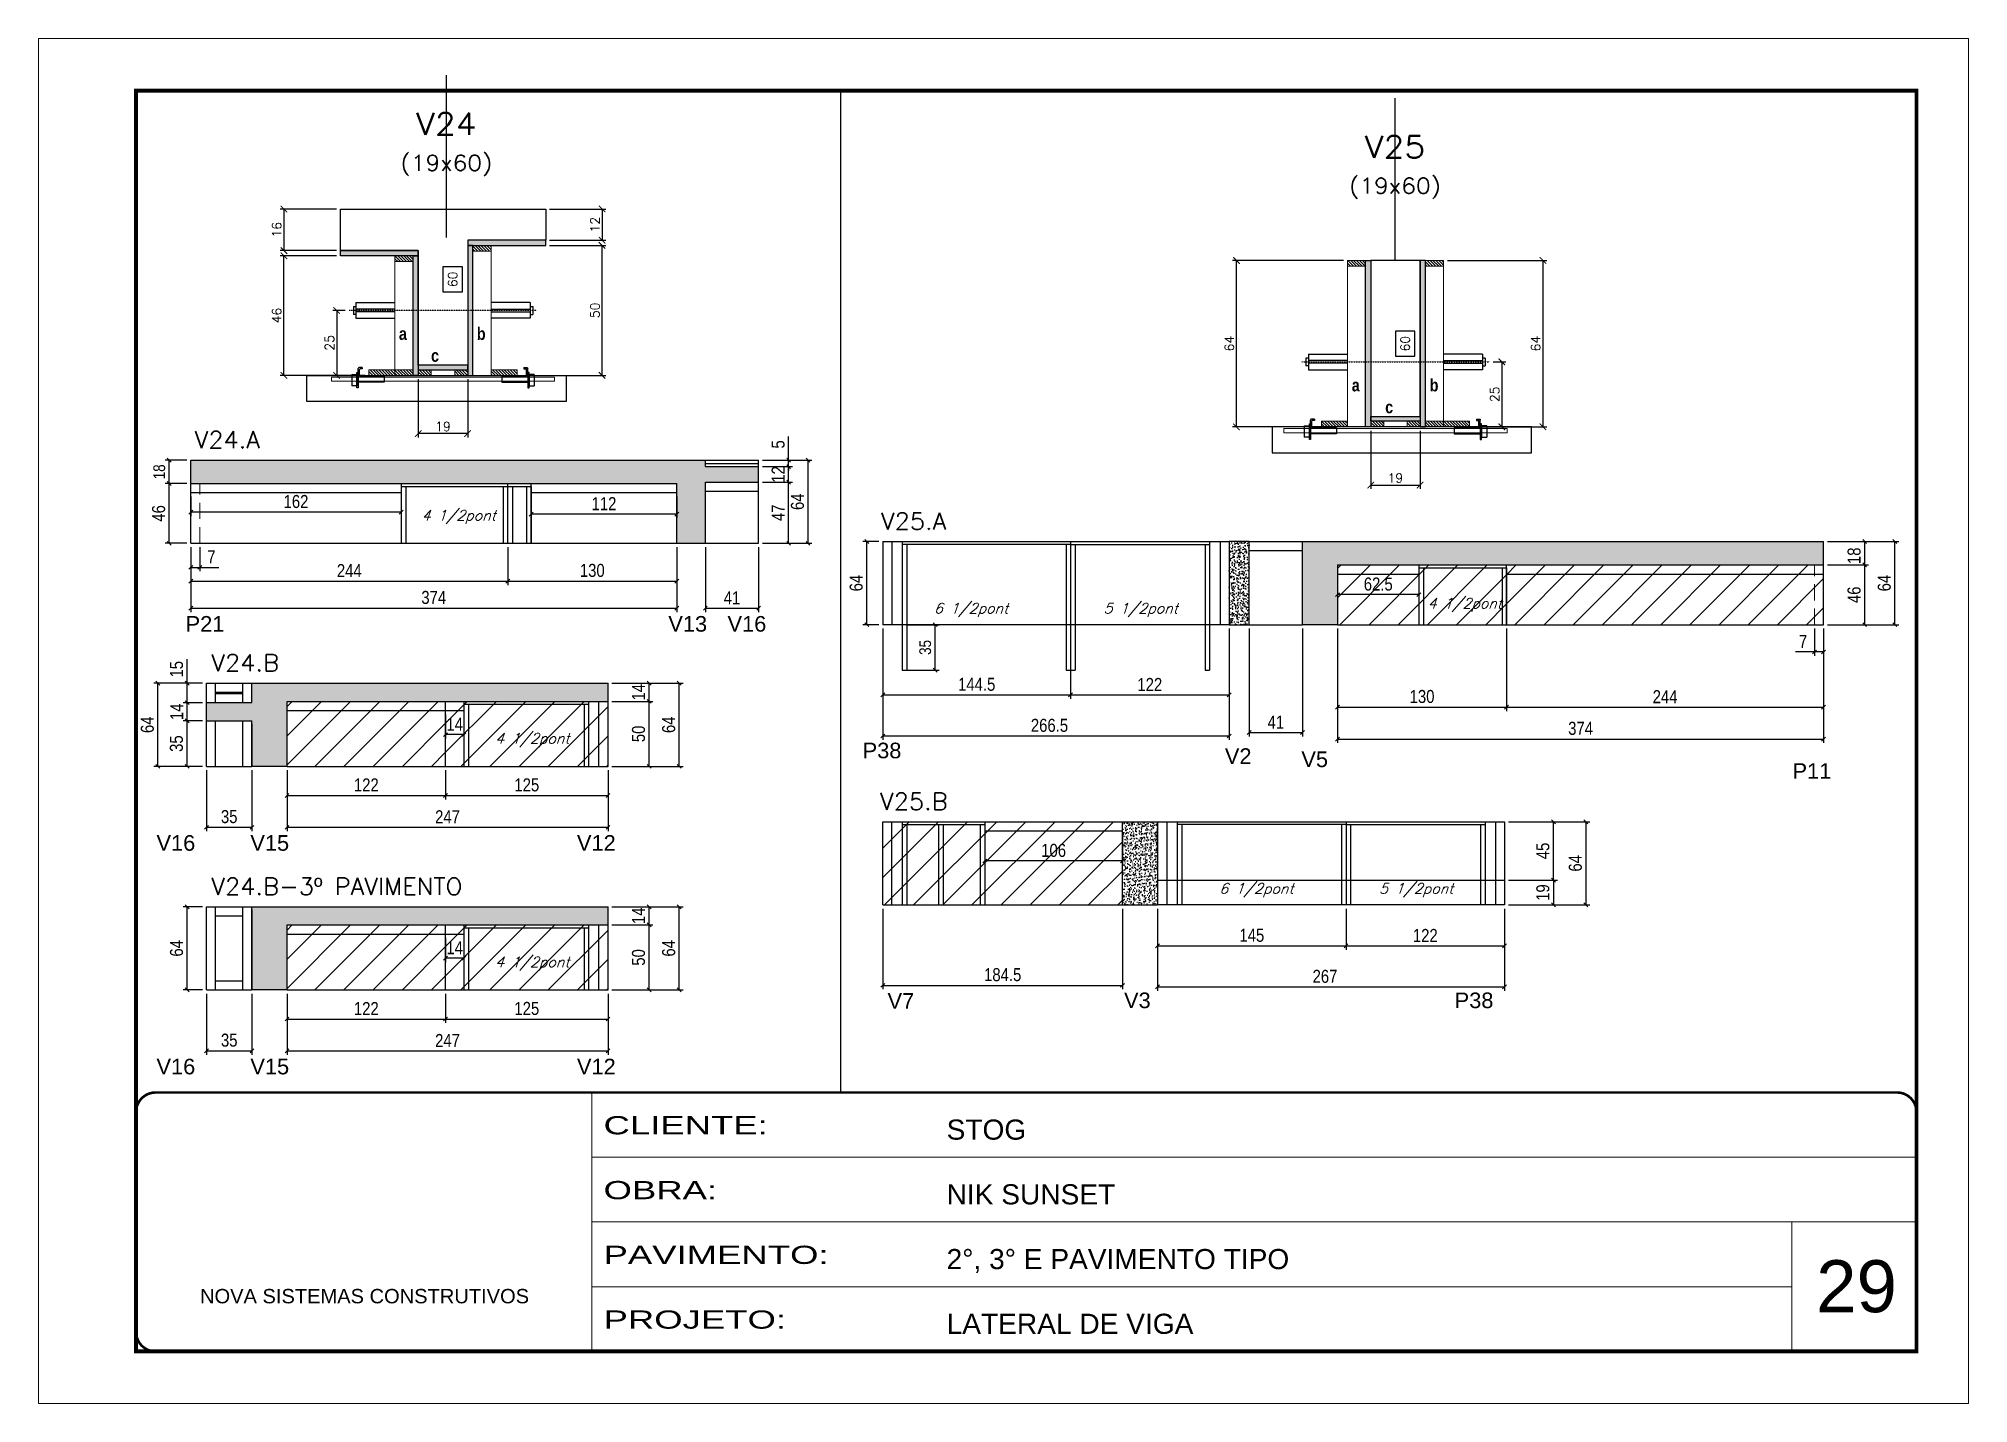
# Model space of a CAD drawing. Extents: x -10448 to -1189, y -11772 to 17235.
# Drawn here: x -10448 to -8963, y 7754 to 8804 of the extents above; entities that cross this region are included whole.
import ezdxf
from ezdxf.enums import TextEntityAlignment as Align

# ---------------------------------------------------------------- set-up
doc = ezdxf.new("R2010")
doc.units = 0
for name, pattern in [('CONTINUO', [0]), ('DASHED', [0.75, 0.5, -0.25]), ('HIDDEN', [0.375, 0.25, -0.125])]:
    doc.linetypes.add(name, pattern=pattern)
for name, color, linetype in [('5', 5, 'Continuous'), ('barrote', 251, 'Continuous'), ('COTA', 241, 'Continuous'), ('Cota Seção (2x)', 4, 'Continuous'), ('detalhes', 4, 'Continuous'), ('Painéis', 200, 'Continuous'), ('presilha', 1, 'Continuous'), ('Reaproveitamento', 251, 'Continuous'), ('SARR_2.2x7', 40, 'Continuous'), ('SARR_3.5x7', 81, 'Continuous'), ('SARR_EDITAR', 141, 'Continuous'), ('TENSOR', 3, 'Continuous'), ('texto', 7, 'Continuous'), ('Texto de Titulo', 7, 'Continuous'), ('Texto Qtd Sarr', 242, 'Continuous')]:
    doc.layers.add(name, color=color, linetype=linetype)
for name, color, linetype, lineweight in [('CARIMBO', 255, 'Continuous', 9), ('CONCRETO', 251, 'Continuous', 25), ('Folhas', 255, 'Continuous', 9), ('Hachura', 251, 'Continuous', 9), ('Madeira', 126, 'Continuous', 18), ('Sarr 2.2x7', 40, 'Continuous', 9), ('SARRAFO DE PRESSAO', 251, 'DASHED', 9), ('SCO-___-LAJ', 2, 'Continuous', 0), ('Texto Seção', 7, 'Continuous', 15)]:
    doc.layers.add(name, color=color, linetype=linetype, lineweight=lineweight)
doc.styles.add('ARIAL', font='arial.ttf')
doc.styles.add('COTA TECNICA', font='techl___.ttf', dxfattribs={"height": 10})
doc.styles.add('COTA TECNICA-50', font='techl___.ttf', dxfattribs={"height": 9})
doc.styles.add('REGUA-120', font='ROMANS.shx', dxfattribs={"height": 15})
doc.styles.add('Romans', font='romans.shx')
doc.styles.get("Standard").update_dxf_attribs({"font": 'arial.ttf'})
doc.styles.add('TECNICA', font='techb___.ttf', dxfattribs={"height": 10})
doc.styles.add('Tecnologia', font='')
doc.styles.get('Tecnologia').set_extended_font_data('Forgotten Futurist')
doc.dimstyles.new('COTA PAINEL-50', dxfattribs={"dimtxt": 9, "dimasz": 3, "dimexe": 3, "dimexo": 3, "dimgap": 3, "dimtad": 1, "dimdec": 1, "dimzin": 12, "dimdsep": 46, "dimtxsty": 'COTA TECNICA-50', "dimblk1": 'OBLIQUE', "dimblk2": 'OBLIQUE', "dimsah": 1, "dimcen": 0.9, "dimclrd": 4, "dimclre": 4, "dimclrt": 240, "dimadec": 1, "dimazin": 3, "dimtfac": 1, "dimtdec": 1, "dimtmove": 0, "dimatfit": 3, "dimfxl": 1, "dimtolj": 1, "dimtzin": 12, "dimarcsym": 0})
doc.dimstyles.new('Cota Seção (2x)', dxfattribs={"dimtxt": 7, "dimasz": 5, "dimexe": 3, "dimexo": 3, "dimgap": 2, "dimtad": 3, "dimdec": 1, "dimlfac": 0.5, "dimzin": 12, "dimdsep": 46, "dimtxsty": 'Romans', "dimblk": 'ARCHTICK', "dimcen": 0, "dimclrd": 4, "dimclre": 4, "dimclrt": 1, "dimadec": 1, "dimazin": 3, "dimtfac": 1, "dimtdec": 1, "dimtmove": 0, "dimatfit": 3, "dimldrblk": 'OBLIQUE', "dimfxl": 1, "dimtolj": 1, "dimtzin": 12, "dimarcsym": 0})
doc.dimstyles.new('Cota Seção interna', dxfattribs={"dimtxt": 7, "dimasz": 6, "dimexe": 0.18, "dimexo": 2, "dimgap": -4, "dimtad": 3, "dimdec": 1, "dimlfac": 0.5, "dimzin": 12, "dimdsep": 46, "dimtxsty": 'Romans', "dimblk": 'ARCHTICK', "dimcen": 0.09, "dimse1": 1, "dimse2": 1, "dimsd1": 1, "dimsd2": 1, "dimclrd": 180, "dimclre": 5, "dimclrt": 1, "dimadec": 0, "dimazin": 3, "dimtfac": 1, "dimtdec": 1, "dimtofl": 0, "dimtmove": 0, "dimatfit": 3, "dimldrblk": 'ARCHTICK', "dimfxl": 1, "dimtolj": 1, "dimtzin": 0, "dimarcsym": 0})
doc.dimstyles.new('PAINEL', dxfattribs={"dimtxt": 10, "dimasz": 3, "dimexe": 3, "dimexo": 3, "dimgap": 3, "dimtad": 1, "dimdec": 1, "dimzin": 12, "dimdsep": 46, "dimtxsty": 'COTA TECNICA', "dimblk1": 'OBLIQUE', "dimblk2": 'OBLIQUE', "dimsah": 1, "dimcen": 0.9, "dimclrd": 4, "dimclre": 4, "dimclrt": 240, "dimadec": 1, "dimazin": 3, "dimtfac": 1, "dimtdec": 1, "dimtmove": 0, "dimatfit": 3, "dimfxl": 1, "dimtolj": 1, "dimtzin": 12, "dimarcsym": 0})
pattern_1 = [(315, (12418.2337, 315.418), (1.12253202, 1.12253202), [])]
pattern_2 = [(45, (-144842.158, -17386.71), (-11.2253202, 11.2253202), [])]
pattern_3 = [(50, (-139281.0885, -16389.4156), (5.46554007, -0.47817257), [0.5715, -6.2865]), (355, (-139281.0885, -16389.4156), (-1.05730264, 5.73170536), [0.4572, -5.02921753]), (100.4514447, (-139280.633, -16389.4554), (4.40823741, 5.25353256), [0.48570026, -5.34270734]), (46.1842, (-139281.0885, -16387.8916), (8.13237123, -1.26126984), [0.85725, -9.42975]), (96.6355576, (-139280.411, -16387.997), (7.122124, 7.42278374), [0.7285507, -8.01406824]), (351.184151, (-139281.0885, -16387.892), (7.122124, 7.42278374), [0.685799, -7.54379196]), (21, (-139280.3265, -16388.2726), (4.54843174, -3.06795595), [0.5715, -6.2865]), (326, (-139280.3265, -16388.2726), (1.85406085, 5.52563898), [0.4572, -5.0292]), (71.451445, (-139279.9475, -16388.528), (6.40249258, 2.45768307), [0.48570026, -5.34269813]), (37.5, (-139281.0885, -16389.4156), (0.092658098, 2.536651166), [0, -4.96824, 0, -5.1054, 0, -5.04825]), (7.5, (-139281.0885, -16389.4156), (2.004589875, 3.005417245), [0, -2.91084, 0, -4.85394, 0, -1.92405]), (327.5, (-139282.7878, -16389.4156), (4.067717855, -0.17186232), [0, -1.905, 0, -5.9436, 0, -7.8867]), (317.5, (-139283.5498, -16389.4156), (4.44387544, 0.76279473), [0, -2.4765, 0, -3.94716, 0, -5.6007])]
pattern_4 = [(45, (-139281.089, -16389.416), (-11.2253202, 11.2253202), [])]
pattern_5 = [(45, (-144842.158, -17558.72), (-11.2253202, 11.2253202), [])]

msp = doc.modelspace()

# ---------------------------------------------------------------- texts
at = {"layer": '5', "linetype": 'Continuous'}
for s, rotation, p in [('P21', 0.00004, (-10335.13, 8347.95)), ('V13', 0.00004, (-9963.68, 8347.95)), ('V16', 0.00004, (-9918.13, 8347.95)), ('P38', 0.00004, (-9814.15, 8250.52)), ('V2', 0.00004, (-9535.42, 8246.19)), ('V5', 0.00004, (-9476.56, 8243.74)), ('P11', 0.00004, (-9098.61, 8234.74)), ('V16', 0.00004, (-10357.55, 8179.38)), ('V15', 0.00004, (-10285.31, 8179.38)), ('V12', 0.00004, (-10034.01, 8179.38)), ('V7', 0.00004, (-9795, 8057.82)), ('V3', 359.99996, (-9613.02, 8058.3)), ('P38', 359.99996, (-9358.6, 8058.3)), ('V16', 0.00004, (-10357.55, 8007.36)), ('V15', 0.00004, (-10285.31, 8007.36)), ('V12', 0.00004, (-10034.01, 8007.36))]:
    msp.add_text(s, height=12, rotation=rotation, dxfattribs=at).set_placement(p)
at = {"layer": 'CARIMBO', "style": 'ARIAL'}
msp.add_text('29', height=40, dxfattribs=at).set_placement((-9080.42, 7824.35))
at = {"layer": 'detalhes', "style": 'TECNICA'}
for s, p in [('a', (-10171.01, 8572.39)), ('b', (-10111.04, 8572.4)), ('c', (-10146.27, 8555.56)), ('a', (-9437.77, 8532.79)), ('b', (-9377.8, 8532.8)), ('c', (-9412.07, 8515.96))]:
    msp.add_text(s, height=9.6, dxfattribs=at).set_placement(p)
at = {"layer": 'texto', "color": 2, "char_height": 8, "attachment_point": 5, "style": 'Romans'}
for s, insert in [('{\\Q19;\\C256;4 1/2pont}', (-10125.03, 8436.14)), ('{\\Q19;\\C256;6 1/2pont}', (-9730.75, 8364.63)), ('{\\Q19;\\C256;5 1/2pont}', (-9600.22, 8364.63)), ('{\\Q19;\\C256;4 1/2pont}', (-9350.8, 8368.47)), ('{\\Q19;\\C256;4 1/2pont}', (-10068.35, 8264.53)), ('{\\Q19;\\C256;6 1/2pont}', (-9511.18, 8149.03)), ('{\\Q19;\\C256;5 1/2pont}', (-9388.22, 8149.03)), ('{\\Q19;\\C256;4 1/2pont}', (-10068.35, 8092.52))]:
    msp.add_mtext(s, dxfattribs=dict(at, insert=insert))
at = {"layer": 'Texto Seção', "style": 'REGUA-120', "width": 1.05}
for s, p in [('V24.A', (-10328.21, 8489.1)), ('V25.A', (-9800.05, 8426.44)), ('V24.B', (-10315.32, 8317.49)), ('V25.B', (-9800.76, 8210.84)), ('V24.B-3º PAVIMENTO', (-10315.32, 8145.48))]:
    msp.add_text(s, height=13, dxfattribs=at).set_placement(p)

# ---------------------------------------------------------------- blocks, each defined once
blk = doc.blocks.new('9999999999')
at = {"color": 30, "linetype": 'CONTINUO'}
for p, q in [((98564.6, 34230.2), (98564.6, 34429.4)), ((98564.6, 34379.6), (99584, 34379.6)), ((98564.6, 34329.8), (99488, 34329.8)), ((99584, 34329.8), (99488, 34329.8)), ((99488, 34329.8), (99488, 34230.2)), ((98564.6, 34280), (99488, 34280))]:
    blk.add_line(p, q, dxfattribs=at)
at = {"color": 30, "linetype": 'CONTINUO', "const_width": 2}
blk.add_lwpolyline([(99584, 34230.2), (99584, 34414.4, 0.414214), (99569, 34429.4), (98229, 34429.4, 0.414214), (98214, 34414.4), (98214, 34245.2, 0.414214), (98229, 34230.2), (99584, 34230.2)], format="xyb", dxfattribs=at)
at = {"layer": 'Folhas'}
blk.add_lwpolyline([(98139, 34190.2), (99624, 34190.2), (99624, 35240.2), (98139, 35240.2)], close=True, dxfattribs=at)
at = {"layer": 'Folhas', "color": 30, "const_width": 3}
blk.add_lwpolyline([(98214, 34230.2), (99584, 34230.2), (99584, 35200.2), (98214, 35200.2)], close=True, dxfattribs=at)
at = {"color": 7, "linetype": 'Continuous', "ltscale": 5, "style": 'ARIAL'}
for s, height, p in [('STOG', 15.48, (98837.7, 34393.1)), ('NIK SUNSET', 15.48, (98837.7, 34343.3)), ('2°, 3° E PAVIMENTO TIPO', 15.483, (98837.7, 34293.5)), ('NOVA SISTEMAS CONSTRUTIVOS', 11.059, (98263.2, 34267.2)), ('LATERAL DE VIGA', 15.483, (98837.7, 34243.7))]:
    blk.add_text(s, height=height, dxfattribs=at).set_placement(p)
at = {"layer": 'Folhas', "color": 7, "style": 'Tecnologia', "width": 1.5}
for s, p in [('CLIENTE:', (98573.7, 34397.2)), ('OBRA:', (98573.7, 34347.3)), ('PAVIMENTO:', (98573.7, 34297.5)), ('PROJETO:', (98573.7, 34247.7))]:
    blk.add_text(s, height=14, dxfattribs=at).set_placement(p)
blk = doc.blocks.new('titulo1')
at = {"layer": 'Defpoints', "color": 252, "linetype": 'HIDDEN', "ltscale": 2}
blk.add_line((0, 0), (0, 125), dxfattribs=at)
at = {"layer": 'Defpoints', "style": 'Romans', "oblique": 15}
blk.add_attdef('FOLHA', text='', height=10, dxfattribs=at).set_placement((0, 15.6), align=Align.MIDDLE_CENTER)
at = {"layer": 'Texto Qtd Sarr', "color": 3, "style": 'Romans', "oblique": 15}
for tag, height, p in [('TITULO', 17, (0, 71.4)), ('SEÇÃO', 12, (0, 41.5))]:
    blk.add_attdef(tag, text='', height=height, dxfattribs=at).set_placement(p, align=Align.MIDDLE_CENTER)
blk = doc.blocks.new('_ArchTick')
at = {"color": 0, "linetype": 'ByBlock', "const_width": 0.15}
blk.add_lwpolyline([(-0.5, -0.5), (0.5, 0.5)], dxfattribs=at)
blk = doc.blocks.new('*D285')
at = {"layer": 'COTA', "color": 4, "lineweight": -2, "transparency": 16777216}
for p, q in [((-10055.1, 8673.1), (-10011.7, 8673.1)), ((-10014.7, 8673.1), (-10014.7, 8649.1)), ((-10055.1, 8649.1), (-10011.7, 8649.1))]:
    blk.add_line(p, q, dxfattribs=at)
at = {"layer": 'Defpoints', "color": 0, "transparency": 16777216}
for p in [(-10058.1, 8673.1), (-10058.1, 8649.1), (-10014.7, 8649.1)]:
    blk.add_point(p, dxfattribs=at)
at = {"layer": 'COTA', "color": 4, "lineweight": -2, "transparency": 16777216, "xscale": 5, "yscale": 5, "zscale": 5}
for p, rotation in [((-10014.7, 8673.1), 90), ((-10014.7, 8649.1), 270)]:
    blk.add_blockref('_ArchTick', p, dxfattribs=dict(at, rotation=rotation))
at = {"layer": 'COTA', "color": 1, "transparency": 16777216, "insert": (-10020.2, 8661.1), "char_height": 7, "attachment_point": 5, "rotation": 90, "style": 'Romans'}
blk.add_mtext('\\A1;12', dxfattribs=at)
blk = doc.blocks.new('_Oblique')
at = {"color": 0, "linetype": 'ByBlock', "lineweight": -2}
blk.add_line((-0.5, -0.5), (0.5, 0.5), dxfattribs=at)
blk = doc.blocks.new('*D286')
at = {"layer": 'COTA', "color": 4, "lineweight": -2, "transparency": 16777216}
for p, q in [((-10055.1, 8645.1), (-10011.7, 8645.1)), ((-10014.7, 8545.1), (-10014.7, 8645.1)), ((-10077.1, 8545.1), (-10011.7, 8545.1))]:
    blk.add_line(p, q, dxfattribs=at)
at = {"layer": 'Defpoints', "color": 0, "transparency": 16777216}
for p in [(-10058.1, 8645.1), (-10014.7, 8645.1), (-10080.1, 8545.1)]:
    blk.add_point(p, dxfattribs=at)
at = {"layer": 'COTA', "color": 4, "lineweight": -2, "transparency": 16777216, "xscale": 5, "yscale": 5, "zscale": 5}
for p, rotation in [((-10014.7, 8645.1), 90), ((-10014.7, 8545.1), 270)]:
    blk.add_blockref('_ArchTick', p, dxfattribs=dict(at, rotation=rotation))
at = {"layer": 'COTA', "color": 1, "transparency": 16777216, "insert": (-10020.2, 8595.1), "char_height": 7, "attachment_point": 5, "rotation": 90, "style": 'Romans'}
blk.add_mtext('\\A1;50', dxfattribs=at)
blk = doc.blocks.new('*D287')
at = {"layer": 'Cota Seção (2x)', "color": 180, "lineweight": -2, "transparency": 16777216}
for p, q in [((-10122.1, 8628.5), (-10137.1, 8628.5)), ((-10137.1, 8628.5), (-10137.1, 8609.5)), ((-10122.1, 8609.5), (-10122.1, 8628.5)), ((-10137.1, 8609.5), (-10122.1, 8609.5))]:
    blk.add_line(p, q, dxfattribs=at)
at = {"layer": 'Defpoints', "color": 0, "transparency": 16777216}
for p in [(-10156.4, 8673.1), (-10118.1, 8673.1), (-10156.4, 8553.1)]:
    blk.add_point(p, dxfattribs=at)
at = {"layer": 'Cota Seção (2x)', "color": 1, "transparency": 16777216, "insert": (-10129.6, 8619), "char_height": 7, "attachment_point": 5, "rotation": 90, "style": 'Romans'}
blk.add_mtext('\\A1;60', dxfattribs=at)
blk = doc.blocks.new('PRESILHA METÁLICA 1')
at = {"layer": 'presilha'}
for p, q in [((0, 13), (6, 13)), ((0, 13), (0, 0)), ((6, 0), (0, 0)), ((6, 15.5), (7.5, 15.5)), ((6, -2.5), (6, 15.5)), ((6, 13), (6, 0)), ((7.5, 10.6), (7.5, 19.9)), ((7.5, 15.5), (7.5, -2.5)), ((37.5, 4.1), (7.5, 4.1)), ((12, 21), (8.6, 21)), ((9, 11.6), (9, 18.9)), ((12, 19.5), (9.6, 19.5)), ((37.5, 11), (9.6, 11)), ((12, 21), (12, 19.5)), ((37.5, 11), (37.5, 4.1)), ((7.5, -2.5), (6, -2.5))]:
    blk.add_line(p, q, dxfattribs=at)
for centre, radius, start, end in [((8.6, 19.9), 1.14, 90, 180), ((9.6, 18.9), 0.57, 90, 180), ((9.6, 11.6), 0.57, 180, 270)]:
    blk.add_arc(centre, radius, start, end, dxfattribs=at)
blk = doc.blocks.new('*D288')
at = {"layer": 'COTA', "color": 4, "lineweight": -2, "transparency": 16777216}
for p, q in [((-10156.1, 8542.1), (-10156.1, 8497.3)), ((-10118.1, 8542.1), (-10118.1, 8497.3)), ((-10118.1, 8500.3), (-10156.1, 8500.3))]:
    blk.add_line(p, q, dxfattribs=at)
at = {"layer": 'Defpoints', "color": 0, "transparency": 16777216}
for p in [(-10156.1, 8545.1), (-10118.1, 8545.1), (-10156.1, 8500.3)]:
    blk.add_point(p, dxfattribs=at)
at = {"layer": 'COTA', "color": 4, "lineweight": -2, "transparency": 16777216, "xscale": 5, "yscale": 5, "zscale": 5, "rotation": 180}
blk.add_blockref('_ArchTick', (-10156.1, 8500.3), dxfattribs=at)
at = {"layer": 'COTA', "color": 4, "lineweight": -2, "transparency": 16777216, "xscale": 5, "yscale": 5, "zscale": 5}
blk.add_blockref('_ArchTick', (-10118.1, 8500.3), dxfattribs=at)
at = {"layer": 'COTA', "color": 1, "transparency": 16777216, "insert": (-10137.1, 8505.8), "char_height": 7, "attachment_point": 5, "style": 'Romans'}
blk.add_mtext('\\A1;19', dxfattribs=at)
blk = doc.blocks.new('*D1370')
at = {"layer": 'COTA', "color": 4, "lineweight": -2, "transparency": 16777216}
for p, q in [((-10212.4, 8595.1), (-10221.9, 8595.1)), ((-10218.9, 8595.1), (-10218.9, 8545.1)), ((-10197.1, 8545.1), (-10221.9, 8545.1))]:
    blk.add_line(p, q, dxfattribs=at)
at = {"layer": 'Defpoints', "color": 0, "transparency": 16777216}
for p in [(-10209.4, 8595.1), (-10218.9, 8545.1), (-10194.1, 8545.1)]:
    blk.add_point(p, dxfattribs=at)
at = {"layer": 'COTA', "color": 4, "lineweight": -2, "transparency": 16777216, "xscale": 5, "yscale": 5, "zscale": 5}
for p, rotation in [((-10218.9, 8595.1), 90), ((-10218.9, 8545.1), 270)]:
    blk.add_blockref('_ArchTick', p, dxfattribs=dict(at, rotation=rotation))
at = {"layer": 'COTA', "color": 1, "transparency": 16777216, "insert": (-10224.4, 8570.1), "char_height": 7, "attachment_point": 5, "rotation": 90, "style": 'Romans'}
blk.add_mtext('\\A1;25', dxfattribs=at)
blk = doc.blocks.new('*D289')
at = {"layer": 'COTA', "color": 4, "lineweight": -2, "transparency": 16777216}
for p, q in [((-10219.1, 8673.1), (-10262.5, 8673.1)), ((-10259.5, 8673.1), (-10259.5, 8641.1)), ((-10219.1, 8641.1), (-10262.5, 8641.1))]:
    blk.add_line(p, q, dxfattribs=at)
at = {"layer": 'Defpoints', "color": 0, "transparency": 16777216}
for p in [(-10216.1, 8673.1), (-10259.5, 8641.1), (-10216.1, 8641.1)]:
    blk.add_point(p, dxfattribs=at)
at = {"layer": 'COTA', "color": 4, "lineweight": -2, "transparency": 16777216, "xscale": 5, "yscale": 5, "zscale": 5}
for p, rotation in [((-10259.5, 8673.1), 90), ((-10259.5, 8641.1), 270)]:
    blk.add_blockref('_ArchTick', p, dxfattribs=dict(at, rotation=rotation))
at = {"layer": 'COTA', "color": 1, "transparency": 16777216, "insert": (-10265, 8657.1), "char_height": 7, "attachment_point": 5, "rotation": 90, "style": 'Romans'}
blk.add_mtext('\\A1;16', dxfattribs=at)
blk = doc.blocks.new('*D290')
at = {"layer": 'COTA', "color": 4, "lineweight": -2, "transparency": 16777216}
for p, q in [((-10219.1, 8637.1), (-10262.5, 8637.1)), ((-10259.5, 8545.1), (-10259.5, 8637.1)), ((-10197.1, 8545.1), (-10262.5, 8545.1))]:
    blk.add_line(p, q, dxfattribs=at)
at = {"layer": 'Defpoints', "color": 0, "transparency": 16777216}
for p in [(-10259.5, 8637.1), (-10216.1, 8637.1), (-10194.1, 8545.1)]:
    blk.add_point(p, dxfattribs=at)
at = {"layer": 'COTA', "color": 4, "lineweight": -2, "transparency": 16777216, "xscale": 5, "yscale": 5, "zscale": 5}
for p, rotation in [((-10259.5, 8637.1), 90), ((-10259.5, 8545.1), 270)]:
    blk.add_blockref('_ArchTick', p, dxfattribs=dict(at, rotation=rotation))
at = {"layer": 'COTA', "color": 1, "transparency": 16777216, "insert": (-10265, 8591.1), "char_height": 7, "attachment_point": 5, "rotation": 90, "style": 'Romans'}
blk.add_mtext('\\A1;46', dxfattribs=at)
blk = doc.blocks.new('*D291')
at = {"layer": 'COTA', "color": 4, "linetype": 'ByBlock', "lineweight": -2, "transparency": 16777216}
for p, q in [((-10331.2, 8412.9), (-10331.2, 8383.8)), ((-10087.2, 8412.9), (-10087.2, 8383.8)), ((-10331.2, 8386.8), (-10087.2, 8386.8))]:
    blk.add_line(p, q, dxfattribs=at)
at = {"layer": 'Defpoints', "color": 0, "linetype": 'ByBlock', "transparency": 16777216}
for p in [(-10331.2, 8415.9), (-10087.2, 8415.9), (-10087.2, 8386.8)]:
    blk.add_point(p, dxfattribs=at)
at = {"layer": 'COTA', "color": 4, "linetype": 'ByBlock', "lineweight": -2, "transparency": 16777216, "xscale": 3, "yscale": 3, "zscale": 3, "rotation": 180}
blk.add_blockref('_Oblique', (-10331.2, 8386.8), dxfattribs=at)
at = {"layer": 'COTA', "color": 4, "linetype": 'ByBlock', "lineweight": -2, "transparency": 16777216, "xscale": 3, "yscale": 3, "zscale": 3}
blk.add_blockref('_Oblique', (-10087.2, 8386.8), dxfattribs=at)
at = {"layer": 'COTA', "color": 240, "linetype": 'ByBlock', "transparency": 16777216, "insert": (-10209.2, 8394.9), "char_height": 10, "attachment_point": 5, "style": 'COTA TECNICA'}
blk.add_mtext('\\A1;244', dxfattribs=at)
blk = doc.blocks.new('*D292')
at = {"layer": 'COTA', "color": 4, "linetype": 'ByBlock', "lineweight": -2, "transparency": 16777216}
for p, q in [((-10087.2, 8412.9), (-10087.2, 8383.8)), ((-9957.2, 8412.9), (-9957.2, 8383.8)), ((-10087.2, 8386.8), (-9957.2, 8386.8))]:
    blk.add_line(p, q, dxfattribs=at)
at = {"layer": 'Defpoints', "color": 0, "linetype": 'ByBlock', "transparency": 16777216}
for p in [(-10087.2, 8415.9), (-9957.2, 8415.9), (-9957.2, 8386.8)]:
    blk.add_point(p, dxfattribs=at)
at = {"layer": 'COTA', "color": 4, "linetype": 'ByBlock', "lineweight": -2, "transparency": 16777216, "xscale": 3, "yscale": 3, "zscale": 3, "rotation": 180}
blk.add_blockref('_Oblique', (-10087.2, 8386.8), dxfattribs=at)
at = {"layer": 'COTA', "color": 4, "linetype": 'ByBlock', "lineweight": -2, "transparency": 16777216, "xscale": 3, "yscale": 3, "zscale": 3}
blk.add_blockref('_Oblique', (-9957.2, 8386.8), dxfattribs=at)
at = {"layer": 'COTA', "color": 240, "linetype": 'ByBlock', "transparency": 16777216, "insert": (-10022.2, 8395), "char_height": 10, "attachment_point": 5, "style": 'COTA TECNICA'}
blk.add_mtext('\\A1;130', dxfattribs=at)
blk = doc.blocks.new('*D1371')
at = {"layer": 'COTA', "color": 4, "linetype": 'ByBlock', "lineweight": -2, "transparency": 16777216}
for p, q in [((-10331.2, 8412.9), (-10331.2, 8363)), ((-9957.2, 8412.9), (-9957.2, 8363)), ((-10331.2, 8366), (-9957.2, 8366))]:
    blk.add_line(p, q, dxfattribs=at)
at = {"layer": 'Defpoints', "color": 0, "linetype": 'ByBlock', "transparency": 16777216}
for p in [(-10331.2, 8415.9), (-9957.2, 8415.9), (-9957.2, 8366)]:
    blk.add_point(p, dxfattribs=at)
at = {"layer": 'COTA', "color": 4, "linetype": 'ByBlock', "lineweight": -2, "transparency": 16777216, "xscale": 3, "yscale": 3, "zscale": 3, "rotation": 180}
blk.add_blockref('_Oblique', (-10331.2, 8366), dxfattribs=at)
at = {"layer": 'COTA', "color": 4, "linetype": 'ByBlock', "lineweight": -2, "transparency": 16777216, "xscale": 3, "yscale": 3, "zscale": 3}
blk.add_blockref('_Oblique', (-9957.2, 8366), dxfattribs=at)
at = {"layer": 'COTA', "color": 240, "linetype": 'ByBlock', "transparency": 16777216, "insert": (-10144.2, 8374.2), "char_height": 10, "attachment_point": 5, "style": 'COTA TECNICA'}
blk.add_mtext('\\A1;374', dxfattribs=at)
blk = doc.blocks.new('*D1372')
at = {"layer": 'COTA', "color": 4, "linetype": 'ByBlock', "lineweight": -2, "transparency": 16777216}
for p, q in [((-10331.2, 8451.9), (-10331.2, 8436.9)), ((-10169.2, 8451.9), (-10169.2, 8436.9)), ((-10169.2, 8439.9), (-10331.2, 8439.9))]:
    blk.add_line(p, q, dxfattribs=at)
at = {"layer": 'Defpoints', "color": 0, "linetype": 'ByBlock', "transparency": 16777216}
for p in [(-10331.2, 8454.9), (-10169.2, 8454.9), (-10331.2, 8439.9)]:
    blk.add_point(p, dxfattribs=at)
at = {"layer": 'COTA', "color": 4, "linetype": 'ByBlock', "lineweight": -2, "transparency": 16777216, "xscale": 3, "yscale": 3, "zscale": 3, "rotation": 180}
blk.add_blockref('_Oblique', (-10331.2, 8439.9), dxfattribs=at)
at = {"layer": 'COTA', "color": 4, "linetype": 'ByBlock', "lineweight": -2, "transparency": 16777216, "xscale": 3, "yscale": 3, "zscale": 3}
blk.add_blockref('_Oblique', (-10169.2, 8439.9), dxfattribs=at)
at = {"layer": 'COTA', "color": 240, "linetype": 'ByBlock', "transparency": 16777216, "insert": (-10250.2, 8448), "char_height": 10, "attachment_point": 5, "style": 'COTA TECNICA'}
blk.add_mtext('\\A1;162', dxfattribs=at)
blk = doc.blocks.new('*D1373')
at = {"layer": 'COTA', "color": 4, "linetype": 'ByBlock', "lineweight": -2, "transparency": 16777216}
for p, q in [((-10069.2, 8451.9), (-10069.2, 8435.4)), ((-9957.2, 8451.9), (-9957.2, 8435.4)), ((-9957.2, 8438.4), (-10069.2, 8438.4))]:
    blk.add_line(p, q, dxfattribs=at)
at = {"layer": 'Defpoints', "color": 0, "linetype": 'ByBlock', "transparency": 16777216}
for p in [(-10069.2, 8454.9), (-9957.2, 8454.9), (-10069.2, 8438.4)]:
    blk.add_point(p, dxfattribs=at)
at = {"layer": 'COTA', "color": 4, "linetype": 'ByBlock', "lineweight": -2, "transparency": 16777216, "xscale": 3, "yscale": 3, "zscale": 3, "rotation": 180}
blk.add_blockref('_Oblique', (-10069.2, 8438.4), dxfattribs=at)
at = {"layer": 'COTA', "color": 4, "linetype": 'ByBlock', "lineweight": -2, "transparency": 16777216, "xscale": 3, "yscale": 3, "zscale": 3}
blk.add_blockref('_Oblique', (-9957.2, 8438.4), dxfattribs=at)
at = {"layer": 'COTA', "color": 240, "linetype": 'ByBlock', "transparency": 16777216, "insert": (-10013.2, 8446.4), "char_height": 10, "attachment_point": 5, "style": 'COTA TECNICA'}
blk.add_mtext('\\A1;112', dxfattribs=at)
blk = doc.blocks.new('*D1374')
at = {"layer": 'COTA', "color": 4, "linetype": 'ByBlock', "lineweight": -2, "transparency": 16777216}
for p, q in [((-10334.2, 8461.9), (-10350.8, 8461.9)), ((-10347.8, 8415.9), (-10347.8, 8461.9)), ((-10334.2, 8415.9), (-10350.8, 8415.9))]:
    blk.add_line(p, q, dxfattribs=at)
at = {"layer": 'Defpoints', "color": 0, "linetype": 'ByBlock', "transparency": 16777216}
for p in [(-10347.8, 8461.9), (-10331.2, 8461.9), (-10331.2, 8415.9)]:
    blk.add_point(p, dxfattribs=at)
at = {"layer": 'COTA', "color": 4, "linetype": 'ByBlock', "lineweight": -2, "transparency": 16777216, "xscale": 3, "yscale": 3, "zscale": 3}
for p, rotation in [((-10347.8, 8461.9), 90), ((-10347.8, 8415.9), 270)]:
    blk.add_blockref('_Oblique', p, dxfattribs=dict(at, rotation=rotation))
at = {"layer": 'COTA', "color": 240, "linetype": 'ByBlock', "transparency": 16777216, "insert": (-10355.9, 8438.9), "char_height": 10, "attachment_point": 5, "rotation": 90, "style": 'COTA TECNICA'}
blk.add_mtext('\\A1;46', dxfattribs=at)
blk = doc.blocks.new('*D1375')
at = {"layer": 'COTA', "color": 4, "linetype": 'ByBlock', "lineweight": -2, "transparency": 16777216}
for p, q in [((-9935.2, 8412.9), (-9935.2, 8363)), ((-9894.2, 8412.9), (-9894.2, 8363)), ((-9935.2, 8366), (-9894.2, 8366))]:
    blk.add_line(p, q, dxfattribs=at)
at = {"layer": 'Defpoints', "color": 0, "linetype": 'ByBlock', "transparency": 16777216}
for p in [(-9935.2, 8415.9), (-9894.2, 8415.9), (-9894.2, 8366)]:
    blk.add_point(p, dxfattribs=at)
at = {"layer": 'COTA', "color": 4, "linetype": 'ByBlock', "lineweight": -2, "transparency": 16777216, "xscale": 3, "yscale": 3, "zscale": 3, "rotation": 180}
blk.add_blockref('_Oblique', (-9935.2, 8366), dxfattribs=at)
at = {"layer": 'COTA', "color": 4, "linetype": 'ByBlock', "lineweight": -2, "transparency": 16777216, "xscale": 3, "yscale": 3, "zscale": 3}
blk.add_blockref('_Oblique', (-9894.2, 8366), dxfattribs=at)
at = {"layer": 'COTA', "color": 240, "linetype": 'ByBlock', "transparency": 16777216, "insert": (-9914.7, 8374), "char_height": 10, "attachment_point": 5, "style": 'COTA TECNICA'}
blk.add_mtext('\\A1;41', dxfattribs=at)
blk = doc.blocks.new('*D293')
at = {"layer": 'COTA', "color": 4, "linetype": 'ByBlock', "lineweight": -2, "transparency": 16777216}
for p, q in [((-9891.2, 8462.9), (-9868.1, 8462.9)), ((-9871.1, 8415.9), (-9871.1, 8462.9)), ((-9891.2, 8415.9), (-9868.1, 8415.9))]:
    blk.add_line(p, q, dxfattribs=at)
at = {"layer": 'Defpoints', "color": 0, "linetype": 'ByBlock', "transparency": 16777216}
for p in [(-9894.2, 8462.9), (-9871.1, 8462.9), (-9894.2, 8415.9)]:
    blk.add_point(p, dxfattribs=at)
at = {"layer": 'COTA', "color": 4, "linetype": 'ByBlock', "lineweight": -2, "transparency": 16777216, "xscale": 3, "yscale": 3, "zscale": 3}
for p, rotation in [((-9871.1, 8462.9), 90), ((-9871.1, 8415.9), 270)]:
    blk.add_blockref('_Oblique', p, dxfattribs=dict(at, rotation=rotation))
at = {"layer": 'COTA', "color": 240, "linetype": 'ByBlock', "transparency": 16777216, "insert": (-9879.2, 8439.4), "char_height": 10, "attachment_point": 5, "rotation": 90, "style": 'COTA TECNICA'}
blk.add_mtext('\\A1;47', dxfattribs=at)
blk = doc.blocks.new('*D294')
at = {"layer": 'COTA', "color": 4, "linetype": 'ByBlock', "lineweight": -2, "transparency": 16777216}
for p, q in [((-9891.2, 8474.9), (-9868.1, 8474.9)), ((-9871.1, 8462.9), (-9871.1, 8474.9)), ((-9891.2, 8462.9), (-9868.1, 8462.9))]:
    blk.add_line(p, q, dxfattribs=at)
at = {"layer": 'Defpoints', "color": 0, "linetype": 'ByBlock', "transparency": 16777216}
for p in [(-9894.2, 8474.9), (-9871.1, 8474.9), (-9894.2, 8462.9)]:
    blk.add_point(p, dxfattribs=at)
at = {"layer": 'COTA', "color": 4, "linetype": 'ByBlock', "lineweight": -2, "transparency": 16777216, "xscale": 3, "yscale": 3, "zscale": 3}
for p, rotation in [((-9871.1, 8474.9), 90), ((-9871.1, 8462.9), 270)]:
    blk.add_blockref('_Oblique', p, dxfattribs=dict(at, rotation=rotation))
at = {"layer": 'COTA', "color": 240, "linetype": 'ByBlock', "transparency": 16777216, "insert": (-9879.2, 8468.9), "char_height": 10, "attachment_point": 5, "rotation": 90, "style": 'COTA TECNICA'}
blk.add_mtext('\\A1;12', dxfattribs=at)
blk = doc.blocks.new('*D295')
at = {"layer": 'COTA', "color": 4, "linetype": 'ByBlock', "lineweight": -2, "transparency": 16777216}
for p, q in [((-9891.2, 8479.9), (-9853.2, 8479.9)), ((-9856.2, 8415.9), (-9856.2, 8479.9)), ((-9891.2, 8415.9), (-9853.2, 8415.9))]:
    blk.add_line(p, q, dxfattribs=at)
at = {"layer": 'Defpoints', "color": 0, "linetype": 'ByBlock', "transparency": 16777216}
for p in [(-9894.2, 8479.9), (-9856.2, 8479.9), (-9894.2, 8415.9)]:
    blk.add_point(p, dxfattribs=at)
at = {"layer": 'COTA', "color": 4, "linetype": 'ByBlock', "lineweight": -2, "transparency": 16777216, "xscale": 3, "yscale": 3, "zscale": 3}
for p, rotation in [((-9856.2, 8479.9), 90), ((-9856.2, 8415.9), 270)]:
    blk.add_blockref('_Oblique', p, dxfattribs=dict(at, rotation=rotation))
at = {"layer": 'COTA', "color": 240, "linetype": 'ByBlock', "transparency": 16777216, "insert": (-9864.3, 8447.9), "char_height": 10, "attachment_point": 5, "rotation": 90, "style": 'COTA TECNICA'}
blk.add_mtext('\\A1;64', dxfattribs=at)
blk = doc.blocks.new('*D1376')
at = {"layer": 'COTA', "color": 4, "linetype": 'ByBlock', "lineweight": -2, "transparency": 16777216}
for p, q in [((-9871.1, 8479.9), (-9871.1, 8498)), ((-9891.2, 8479.9), (-9868.1, 8479.9)), ((-9871.1, 8474.9), (-9871.1, 8479.9)), ((-9891.2, 8474.9), (-9868.1, 8474.9)), ((-9871.1, 8474.9), (-9871.1, 8471.9))]:
    blk.add_line(p, q, dxfattribs=at)
at = {"layer": 'Defpoints', "color": 0, "linetype": 'ByBlock', "transparency": 16777216}
for p in [(-9894.2, 8479.9), (-9871.1, 8479.9), (-9894.2, 8474.9)]:
    blk.add_point(p, dxfattribs=at)
at = {"layer": 'COTA', "color": 4, "linetype": 'ByBlock', "lineweight": -2, "transparency": 16777216, "xscale": 3, "yscale": 3, "zscale": 3}
for p, rotation in [((-9871.1, 8479.9), 270), ((-9871.1, 8474.9), 90)]:
    blk.add_blockref('_Oblique', p, dxfattribs=dict(at, rotation=rotation))
at = {"layer": 'COTA', "color": 240, "linetype": 'ByBlock', "transparency": 16777216, "insert": (-9879.2, 8492), "char_height": 10, "attachment_point": 5, "rotation": 90, "style": 'COTA TECNICA'}
blk.add_mtext('\\A1;5', dxfattribs=at)
blk = doc.blocks.new('*D1377')
at = {"layer": 'COTA', "color": 4, "linetype": 'ByBlock', "lineweight": -2, "transparency": 16777216}
for p, q in [((-10331.2, 8412.9), (-10331.2, 8394.4)), ((-10324.2, 8412.9), (-10324.2, 8394.4)), ((-10331.2, 8397.4), (-10324.2, 8397.4)), ((-10324.2, 8397.4), (-10309.5, 8397.4))]:
    blk.add_line(p, q, dxfattribs=at)
at = {"layer": 'Defpoints', "color": 0, "linetype": 'ByBlock', "transparency": 16777216}
for p in [(-10331.2, 8415.9), (-10324.2, 8415.9), (-10324.2, 8397.4)]:
    blk.add_point(p, dxfattribs=at)
at = {"layer": 'COTA', "color": 4, "linetype": 'ByBlock', "lineweight": -2, "transparency": 16777216, "xscale": 3, "yscale": 3, "zscale": 3, "rotation": 180}
blk.add_blockref('_Oblique', (-10331.2, 8397.4), dxfattribs=at)
at = {"layer": 'COTA', "color": 4, "linetype": 'ByBlock', "lineweight": -2, "transparency": 16777216, "xscale": 3, "yscale": 3, "zscale": 3}
blk.add_blockref('_Oblique', (-10324.2, 8397.4), dxfattribs=at)
at = {"layer": 'COTA', "color": 240, "linetype": 'ByBlock', "transparency": 16777216, "insert": (-10315.3, 8405.5), "char_height": 10, "attachment_point": 5, "style": 'COTA TECNICA'}
blk.add_mtext('\\A1;7', dxfattribs=at)
blk = doc.blocks.new('*D296')
at = {"layer": 'COTA', "color": 4, "linetype": 'ByBlock', "lineweight": -2, "transparency": 16777216}
for p, q in [((-10257.1, 8241.3), (-10257.1, 8218.9)), ((-10135.1, 8241.3), (-10135.1, 8218.9)), ((-10257.1, 8221.9), (-10135.1, 8221.9))]:
    blk.add_line(p, q, dxfattribs=at)
at = {"layer": 'Defpoints', "color": 0, "linetype": 'ByBlock', "transparency": 16777216}
for p in [(-10257.1, 8244.3), (-10135.1, 8244.3), (-10135.1, 8221.9)]:
    blk.add_point(p, dxfattribs=at)
at = {"layer": 'COTA', "color": 4, "linetype": 'ByBlock', "lineweight": -2, "transparency": 16777216, "xscale": 3, "yscale": 3, "zscale": 3, "rotation": 180}
blk.add_blockref('_Oblique', (-10257.1, 8221.9), dxfattribs=at)
at = {"layer": 'COTA', "color": 4, "linetype": 'ByBlock', "lineweight": -2, "transparency": 16777216, "xscale": 3, "yscale": 3, "zscale": 3}
blk.add_blockref('_Oblique', (-10135.1, 8221.9), dxfattribs=at)
at = {"layer": 'COTA', "color": 240, "linetype": 'ByBlock', "transparency": 16777216, "insert": (-10196.1, 8230), "char_height": 10, "attachment_point": 5, "style": 'COTA TECNICA'}
blk.add_mtext('\\A1;122', dxfattribs=at)
blk = doc.blocks.new('*D297')
at = {"layer": 'COTA', "color": 4, "linetype": 'ByBlock', "lineweight": -2, "transparency": 16777216}
for p, q in [((-10135.1, 8241.3), (-10135.1, 8218.9)), ((-10010.1, 8241.3), (-10010.1, 8218.9)), ((-10135.1, 8221.9), (-10010.1, 8221.9))]:
    blk.add_line(p, q, dxfattribs=at)
at = {"layer": 'Defpoints', "color": 0, "linetype": 'ByBlock', "transparency": 16777216}
for p in [(-10135.1, 8244.3), (-10010.1, 8244.3), (-10010.1, 8221.9)]:
    blk.add_point(p, dxfattribs=at)
at = {"layer": 'COTA', "color": 4, "linetype": 'ByBlock', "lineweight": -2, "transparency": 16777216, "xscale": 3, "yscale": 3, "zscale": 3, "rotation": 180}
blk.add_blockref('_Oblique', (-10135.1, 8221.9), dxfattribs=at)
at = {"layer": 'COTA', "color": 4, "linetype": 'ByBlock', "lineweight": -2, "transparency": 16777216, "xscale": 3, "yscale": 3, "zscale": 3}
blk.add_blockref('_Oblique', (-10010.1, 8221.9), dxfattribs=at)
at = {"layer": 'COTA', "color": 240, "linetype": 'ByBlock', "transparency": 16777216, "insert": (-10072.6, 8230), "char_height": 10, "attachment_point": 5, "style": 'COTA TECNICA'}
blk.add_mtext('\\A1;125', dxfattribs=at)
blk = doc.blocks.new('*D1378')
at = {"layer": 'COTA', "color": 4, "linetype": 'ByBlock', "lineweight": -2, "transparency": 16777216}
for p, q in [((-10257.1, 8241.3), (-10257.1, 8194.4)), ((-10010.1, 8241.3), (-10010.1, 8194.4)), ((-10257.1, 8197.4), (-10010.1, 8197.4))]:
    blk.add_line(p, q, dxfattribs=at)
at = {"layer": 'Defpoints', "color": 0, "linetype": 'ByBlock', "transparency": 16777216}
for p in [(-10257.1, 8244.3), (-10010.1, 8244.3), (-10010.1, 8197.4)]:
    blk.add_point(p, dxfattribs=at)
at = {"layer": 'COTA', "color": 4, "linetype": 'ByBlock', "lineweight": -2, "transparency": 16777216, "xscale": 3, "yscale": 3, "zscale": 3, "rotation": 180}
blk.add_blockref('_Oblique', (-10257.1, 8197.4), dxfattribs=at)
at = {"layer": 'COTA', "color": 4, "linetype": 'ByBlock', "lineweight": -2, "transparency": 16777216, "xscale": 3, "yscale": 3, "zscale": 3}
blk.add_blockref('_Oblique', (-10010.1, 8197.4), dxfattribs=at)
at = {"layer": 'COTA', "color": 240, "linetype": 'ByBlock', "transparency": 16777216, "insert": (-10133.6, 8205.5), "char_height": 10, "attachment_point": 5, "style": 'COTA TECNICA'}
blk.add_mtext('\\A1;247', dxfattribs=at)
blk = doc.blocks.new('*D298')
at = {"layer": 'COTA', "color": 4, "linetype": 'ByBlock', "lineweight": -2, "transparency": 16777216}
for p, q in [((-10007.1, 8294.3), (-9975.5, 8294.3)), ((-9978.5, 8244.3), (-9978.5, 8294.3)), ((-10007.1, 8244.3), (-9975.5, 8244.3))]:
    blk.add_line(p, q, dxfattribs=at)
at = {"layer": 'Defpoints', "color": 0, "linetype": 'ByBlock', "transparency": 16777216}
for p in [(-10010.1, 8294.3), (-9978.5, 8294.3), (-10010.1, 8244.3)]:
    blk.add_point(p, dxfattribs=at)
at = {"layer": 'COTA', "color": 4, "linetype": 'ByBlock', "lineweight": -2, "transparency": 16777216, "xscale": 3, "yscale": 3, "zscale": 3}
for p, rotation in [((-9978.5, 8294.3), 90), ((-9978.5, 8244.3), 270)]:
    blk.add_blockref('_Oblique', p, dxfattribs=dict(at, rotation=rotation))
at = {"layer": 'COTA', "color": 240, "linetype": 'ByBlock', "transparency": 16777216, "insert": (-9986.6, 8269.3), "char_height": 10, "attachment_point": 5, "rotation": 90, "style": 'COTA TECNICA'}
blk.add_mtext('\\A1;50', dxfattribs=at)
blk = doc.blocks.new('*D299')
at = {"layer": 'COTA', "color": 4, "linetype": 'ByBlock', "lineweight": -2, "transparency": 16777216}
for p, q in [((-10007.1, 8308.3), (-9975.5, 8308.3)), ((-9978.5, 8294.3), (-9978.5, 8308.3)), ((-10007.1, 8294.3), (-9975.5, 8294.3))]:
    blk.add_line(p, q, dxfattribs=at)
at = {"layer": 'Defpoints', "color": 0, "linetype": 'ByBlock', "transparency": 16777216}
for p in [(-10010.1, 8308.3), (-9978.5, 8308.3), (-10010.1, 8294.3)]:
    blk.add_point(p, dxfattribs=at)
at = {"layer": 'COTA', "color": 4, "linetype": 'ByBlock', "lineweight": -2, "transparency": 16777216, "xscale": 3, "yscale": 3, "zscale": 3}
for p, rotation in [((-9978.5, 8308.3), 90), ((-9978.5, 8294.3), 270)]:
    blk.add_blockref('_Oblique', p, dxfattribs=dict(at, rotation=rotation))
at = {"layer": 'COTA', "color": 240, "linetype": 'ByBlock', "transparency": 16777216, "insert": (-9986.6, 8301.3), "char_height": 10, "attachment_point": 5, "rotation": 90, "style": 'COTA TECNICA'}
blk.add_mtext('\\A1;14', dxfattribs=at)
blk = doc.blocks.new('*D300')
at = {"layer": 'COTA', "color": 4, "linetype": 'ByBlock', "lineweight": -2, "transparency": 16777216}
for p, q in [((-10007.1, 8308.3), (-9952.3, 8308.3)), ((-9955.3, 8244.3), (-9955.3, 8308.3)), ((-10007.1, 8244.3), (-9952.3, 8244.3))]:
    blk.add_line(p, q, dxfattribs=at)
at = {"layer": 'Defpoints', "color": 0, "linetype": 'ByBlock', "transparency": 16777216}
for p in [(-10010.1, 8308.3), (-9955.3, 8308.3), (-10010.1, 8244.3)]:
    blk.add_point(p, dxfattribs=at)
at = {"layer": 'COTA', "color": 4, "linetype": 'ByBlock', "lineweight": -2, "transparency": 16777216, "xscale": 3, "yscale": 3, "zscale": 3}
for p, rotation in [((-9955.3, 8308.3), 90), ((-9955.3, 8244.3), 270)]:
    blk.add_blockref('_Oblique', p, dxfattribs=dict(at, rotation=rotation))
at = {"layer": 'COTA', "color": 240, "linetype": 'ByBlock', "transparency": 16777216, "insert": (-9963.4, 8276.3), "char_height": 10, "attachment_point": 5, "rotation": 90, "style": 'COTA TECNICA'}
blk.add_mtext('\\A1;64', dxfattribs=at)
blk = doc.blocks.new('*D1379')
at = {"layer": 'COTA', "color": 4, "linetype": 'ByBlock', "lineweight": -2, "transparency": 16777216}
for p, q in [((-10135.1, 8284.3), (-10135.1, 8265.7)), ((-10121.1, 8284.3), (-10121.1, 8265.7)), ((-10121.1, 8268.7), (-10135.1, 8268.7))]:
    blk.add_line(p, q, dxfattribs=at)
at = {"layer": 'Defpoints', "color": 0, "linetype": 'ByBlock', "transparency": 16777216}
for p in [(-10135.1, 8287.3), (-10121.1, 8287.3), (-10135.1, 8268.7)]:
    blk.add_point(p, dxfattribs=at)
at = {"layer": 'COTA', "color": 4, "linetype": 'ByBlock', "lineweight": -2, "transparency": 16777216, "xscale": 3, "yscale": 3, "zscale": 3, "rotation": 180}
blk.add_blockref('_Oblique', (-10135.1, 8268.7), dxfattribs=at)
at = {"layer": 'COTA', "color": 4, "linetype": 'ByBlock', "lineweight": -2, "transparency": 16777216, "xscale": 3, "yscale": 3, "zscale": 3}
blk.add_blockref('_Oblique', (-10121.1, 8268.7), dxfattribs=at)
at = {"layer": 'COTA', "color": 240, "linetype": 'ByBlock', "transparency": 16777216, "insert": (-10128.1, 8276.8), "char_height": 10, "attachment_point": 5, "style": 'COTA TECNICA'}
blk.add_mtext('\\A1;14', dxfattribs=at)
blk = doc.blocks.new('*D1380')
at = {"layer": 'COTA', "color": 4, "linetype": 'ByBlock', "lineweight": -2, "transparency": 16777216}
for p, q in [((-10319.1, 8241.3), (-10319.1, 8194.4)), ((-10284.1, 8241.3), (-10284.1, 8194.4)), ((-10319.1, 8197.4), (-10284.1, 8197.4))]:
    blk.add_line(p, q, dxfattribs=at)
at = {"layer": 'Defpoints', "color": 0, "linetype": 'ByBlock', "transparency": 16777216}
for p in [(-10319.1, 8244.3), (-10284.1, 8244.3), (-10284.1, 8197.4)]:
    blk.add_point(p, dxfattribs=at)
at = {"layer": 'COTA', "color": 4, "linetype": 'ByBlock', "lineweight": -2, "transparency": 16777216, "xscale": 3, "yscale": 3, "zscale": 3, "rotation": 180}
blk.add_blockref('_Oblique', (-10319.1, 8197.4), dxfattribs=at)
at = {"layer": 'COTA', "color": 4, "linetype": 'ByBlock', "lineweight": -2, "transparency": 16777216, "xscale": 3, "yscale": 3, "zscale": 3}
blk.add_blockref('_Oblique', (-10284.1, 8197.4), dxfattribs=at)
at = {"layer": 'COTA', "color": 240, "linetype": 'ByBlock', "transparency": 16777216, "insert": (-10301.6, 8205.6), "char_height": 10, "attachment_point": 5, "style": 'COTA TECNICA'}
blk.add_mtext('\\A1;35', dxfattribs=at)
blk = doc.blocks.new('*D301')
at = {"layer": 'COTA', "color": 4, "linetype": 'ByBlock', "lineweight": -2, "transparency": 16777216}
for p, q in [((-10322.1, 8279.3), (-10337, 8279.3)), ((-10334, 8244.3), (-10334, 8279.3)), ((-10322.1, 8244.3), (-10337, 8244.3))]:
    blk.add_line(p, q, dxfattribs=at)
at = {"layer": 'Defpoints', "color": 0, "linetype": 'ByBlock', "transparency": 16777216}
for p in [(-10334, 8279.3), (-10319.1, 8279.3), (-10319.1, 8244.3)]:
    blk.add_point(p, dxfattribs=at)
at = {"layer": 'COTA', "color": 4, "linetype": 'ByBlock', "lineweight": -2, "transparency": 16777216, "xscale": 3, "yscale": 3, "zscale": 3}
for p, rotation in [((-10334, 8279.3), 90), ((-10334, 8244.3), 270)]:
    blk.add_blockref('_Oblique', p, dxfattribs=dict(at, rotation=rotation))
at = {"layer": 'COTA', "color": 240, "linetype": 'ByBlock', "transparency": 16777216, "insert": (-10342.2, 8261.8), "char_height": 10, "attachment_point": 5, "rotation": 90, "style": 'COTA TECNICA'}
blk.add_mtext('\\A1;35', dxfattribs=at)
blk = doc.blocks.new('*D302')
at = {"layer": 'COTA', "color": 4, "linetype": 'ByBlock', "lineweight": -2, "transparency": 16777216}
for p, q in [((-10322.1, 8293.3), (-10337, 8293.3)), ((-10334, 8279.3), (-10334, 8293.3)), ((-10322.1, 8279.3), (-10337, 8279.3))]:
    blk.add_line(p, q, dxfattribs=at)
at = {"layer": 'Defpoints', "color": 0, "linetype": 'ByBlock', "transparency": 16777216}
for p in [(-10334, 8293.3), (-10319.1, 8293.3), (-10319.1, 8279.3)]:
    blk.add_point(p, dxfattribs=at)
at = {"layer": 'COTA', "color": 4, "linetype": 'ByBlock', "lineweight": -2, "transparency": 16777216, "xscale": 3, "yscale": 3, "zscale": 3}
for p, rotation in [((-10334, 8293.3), 90), ((-10334, 8279.3), 270)]:
    blk.add_blockref('_Oblique', p, dxfattribs=dict(at, rotation=rotation))
at = {"layer": 'COTA', "color": 240, "linetype": 'ByBlock', "transparency": 16777216, "insert": (-10342, 8286.3), "char_height": 10, "attachment_point": 5, "rotation": 90, "style": 'COTA TECNICA'}
blk.add_mtext('\\A1;14', dxfattribs=at)
blk = doc.blocks.new('*D303')
at = {"layer": 'COTA', "color": 4, "linetype": 'ByBlock', "lineweight": -2, "transparency": 16777216}
for p, q in [((-10322.1, 8308.3), (-10359.5, 8308.3)), ((-10356.5, 8244.3), (-10356.5, 8308.3)), ((-10322.1, 8244.3), (-10359.5, 8244.3))]:
    blk.add_line(p, q, dxfattribs=at)
at = {"layer": 'Defpoints', "color": 0, "linetype": 'ByBlock', "transparency": 16777216}
for p in [(-10356.5, 8308.3), (-10319.1, 8308.3), (-10319.1, 8244.3)]:
    blk.add_point(p, dxfattribs=at)
at = {"layer": 'COTA', "color": 4, "linetype": 'ByBlock', "lineweight": -2, "transparency": 16777216, "xscale": 3, "yscale": 3, "zscale": 3}
for p, rotation in [((-10356.5, 8308.3), 90), ((-10356.5, 8244.3), 270)]:
    blk.add_blockref('_Oblique', p, dxfattribs=dict(at, rotation=rotation))
at = {"layer": 'COTA', "color": 240, "linetype": 'ByBlock', "transparency": 16777216, "insert": (-10364.6, 8276.3), "char_height": 10, "attachment_point": 5, "rotation": 90, "style": 'COTA TECNICA'}
blk.add_mtext('\\A1;64', dxfattribs=at)
blk = doc.blocks.new('*D1381')
at = {"layer": 'COTA', "color": 4, "linetype": 'ByBlock', "lineweight": -2, "transparency": 16777216}
for p, q in [((-10334, 8308.3), (-10334, 8326.7)), ((-10322.1, 8308.3), (-10337, 8308.3)), ((-10334, 8293.3), (-10334, 8308.3)), ((-10322.1, 8293.3), (-10337, 8293.3))]:
    blk.add_line(p, q, dxfattribs=at)
at = {"layer": 'Defpoints', "color": 0, "linetype": 'ByBlock', "transparency": 16777216}
for p in [(-10334, 8308.3), (-10319.1, 8308.3), (-10319.1, 8293.3)]:
    blk.add_point(p, dxfattribs=at)
at = {"layer": 'COTA', "color": 4, "linetype": 'ByBlock', "lineweight": -2, "transparency": 16777216, "xscale": 3, "yscale": 3, "zscale": 3}
for p, rotation in [((-10334, 8308.3), 90), ((-10334, 8293.3), 270)]:
    blk.add_blockref('_Oblique', p, dxfattribs=dict(at, rotation=rotation))
at = {"layer": 'COTA', "color": 240, "linetype": 'ByBlock', "transparency": 16777216, "insert": (-10342.1, 8319), "char_height": 10, "attachment_point": 5, "rotation": 90, "style": 'COTA TECNICA'}
blk.add_mtext('\\A1;15', dxfattribs=at)
blk = doc.blocks.new('*D269')
at = {"layer": 'COTA', "color": 4, "lineweight": -2, "transparency": 16777216}
for p, q in [((-9444.2, 8633.5), (-9529.5, 8633.5)), ((-9526.5, 8505.5), (-9526.5, 8633.5)), ((-9464.2, 8505.5), (-9529.5, 8505.5))]:
    blk.add_line(p, q, dxfattribs=at)
at = {"layer": 'Defpoints', "color": 0, "transparency": 16777216}
for p in [(-9526.5, 8633.5), (-9441.2, 8633.5), (-9461.2, 8505.5)]:
    blk.add_point(p, dxfattribs=at)
at = {"layer": 'COTA', "color": 4, "lineweight": -2, "transparency": 16777216, "xscale": 5, "yscale": 5, "zscale": 5}
for p, rotation in [((-9526.5, 8633.5), 90), ((-9526.5, 8505.5), 270)]:
    blk.add_blockref('_ArchTick', p, dxfattribs=dict(at, rotation=rotation))
at = {"layer": 'COTA', "color": 1, "transparency": 16777216, "insert": (-9532, 8569.5), "char_height": 7, "attachment_point": 5, "rotation": 90, "style": 'Romans'}
blk.add_mtext('\\A1;64', dxfattribs=at)
blk = doc.blocks.new('*D270')
at = {"layer": 'Cota Seção (2x)', "color": 180, "lineweight": -2, "transparency": 16777216}
for p, q in [((-9389.2, 8579), (-9404.2, 8579)), ((-9404.2, 8579), (-9404.2, 8560)), ((-9389.2, 8560), (-9389.2, 8579)), ((-9404.2, 8560), (-9389.2, 8560))]:
    blk.add_line(p, q, dxfattribs=at)
at = {"layer": 'Defpoints', "color": 0, "transparency": 16777216}
for p in [(-9423.2, 8633.5), (-9385.2, 8633.5), (-9423.2, 8513.5)]:
    blk.add_point(p, dxfattribs=at)
at = {"layer": 'Cota Seção (2x)', "color": 1, "transparency": 16777216, "insert": (-9396.7, 8569.5), "char_height": 7, "attachment_point": 5, "rotation": 90, "style": 'Romans'}
blk.add_mtext('\\A1;60', dxfattribs=at)
blk = doc.blocks.new('*D271')
at = {"layer": 'COTA', "color": 4, "lineweight": -2, "transparency": 16777216}
for p, q in [((-9364.2, 8633.5), (-9287.7, 8633.5)), ((-9290.7, 8633.5), (-9290.7, 8505.5)), ((-9344.2, 8505.5), (-9287.7, 8505.5))]:
    blk.add_line(p, q, dxfattribs=at)
at = {"layer": 'Defpoints', "color": 0, "transparency": 16777216}
for p in [(-9367.2, 8633.5), (-9347.2, 8505.5), (-9290.7, 8505.5)]:
    blk.add_point(p, dxfattribs=at)
at = {"layer": 'COTA', "color": 4, "lineweight": -2, "transparency": 16777216, "xscale": 5, "yscale": 5, "zscale": 5}
for p, rotation in [((-9290.7, 8633.5), 90), ((-9290.7, 8505.5), 270)]:
    blk.add_blockref('_ArchTick', p, dxfattribs=dict(at, rotation=rotation))
at = {"layer": 'COTA', "color": 1, "transparency": 16777216, "insert": (-9296.2, 8569.5), "char_height": 7, "attachment_point": 5, "rotation": 90, "style": 'Romans'}
blk.add_mtext('\\A1;64', dxfattribs=at)
blk = doc.blocks.new('*D272')
at = {"layer": 'COTA', "color": 4, "lineweight": -2, "transparency": 16777216}
for p, q in [((-9423.2, 8502.5), (-9423.2, 8457.7)), ((-9385.2, 8502.5), (-9385.2, 8457.7)), ((-9423.2, 8460.7), (-9385.2, 8460.7))]:
    blk.add_line(p, q, dxfattribs=at)
at = {"layer": 'Defpoints', "color": 0, "transparency": 16777216}
for p in [(-9423.2, 8505.5), (-9385.2, 8505.5), (-9385.2, 8460.7)]:
    blk.add_point(p, dxfattribs=at)
at = {"layer": 'COTA', "color": 4, "lineweight": -2, "transparency": 16777216, "xscale": 5, "yscale": 5, "zscale": 5, "rotation": 180}
blk.add_blockref('_ArchTick', (-9423.2, 8460.7), dxfattribs=at)
at = {"layer": 'COTA', "color": 4, "lineweight": -2, "transparency": 16777216, "xscale": 5, "yscale": 5, "zscale": 5}
blk.add_blockref('_ArchTick', (-9385.2, 8460.7), dxfattribs=at)
at = {"layer": 'COTA', "color": 1, "transparency": 16777216, "insert": (-9404.2, 8466.2), "char_height": 7, "attachment_point": 5, "style": 'Romans'}
blk.add_mtext('\\A1;19', dxfattribs=at)
blk = doc.blocks.new('*D1359')
at = {"layer": 'COTA', "color": 4, "lineweight": -2, "transparency": 16777216}
for p, q in [((-9328.9, 8555.5), (-9319.3, 8555.5)), ((-9322.3, 8555.5), (-9322.3, 8505.5)), ((-9344.2, 8505.5), (-9319.3, 8505.5))]:
    blk.add_line(p, q, dxfattribs=at)
at = {"layer": 'Defpoints', "color": 0, "transparency": 16777216}
for p in [(-9331.9, 8555.5), (-9347.2, 8505.5), (-9322.3, 8505.5)]:
    blk.add_point(p, dxfattribs=at)
at = {"layer": 'COTA', "color": 4, "lineweight": -2, "transparency": 16777216, "xscale": 5, "yscale": 5, "zscale": 5}
for p, rotation in [((-9322.3, 8555.5), 90), ((-9322.3, 8505.5), 270)]:
    blk.add_blockref('_ArchTick', p, dxfattribs=dict(at, rotation=rotation))
at = {"layer": 'COTA', "color": 1, "transparency": 16777216, "insert": (-9327.8, 8530.5), "char_height": 7, "attachment_point": 5, "rotation": 90, "style": 'Romans'}
blk.add_mtext('\\A1;25', dxfattribs=at)
blk = doc.blocks.new('*D273')
at = {"layer": 'COTA', "color": 4, "linetype": 'ByBlock', "lineweight": -2, "transparency": 16777216}
for p, q in [((-9448.7, 8350.3), (-9448.7, 8286.8)), ((-9318.7, 8350.3), (-9318.7, 8286.8)), ((-9448.7, 8289.8), (-9318.7, 8289.8))]:
    blk.add_line(p, q, dxfattribs=at)
at = {"layer": 'Defpoints', "color": 0, "linetype": 'ByBlock', "transparency": 16777216}
for p in [(-9448.7, 8353.3), (-9318.7, 8353.3), (-9318.7, 8289.8)]:
    blk.add_point(p, dxfattribs=at)
at = {"layer": 'COTA', "color": 4, "linetype": 'ByBlock', "lineweight": -2, "transparency": 16777216, "xscale": 3, "yscale": 3, "zscale": 3, "rotation": 180}
blk.add_blockref('_Oblique', (-9448.7, 8289.8), dxfattribs=at)
at = {"layer": 'COTA', "color": 4, "linetype": 'ByBlock', "lineweight": -2, "transparency": 16777216, "xscale": 3, "yscale": 3, "zscale": 3}
blk.add_blockref('_Oblique', (-9318.7, 8289.8), dxfattribs=at)
at = {"layer": 'COTA', "color": 240, "linetype": 'ByBlock', "transparency": 16777216, "insert": (-9383.7, 8298), "char_height": 10, "attachment_point": 5, "style": 'COTA TECNICA'}
blk.add_mtext('\\A1;130', dxfattribs=at)
blk = doc.blocks.new('*D274')
at = {"layer": 'COTA', "color": 4, "linetype": 'ByBlock', "lineweight": -2, "transparency": 16777216}
for p, q in [((-9318.7, 8350.3), (-9318.7, 8286.8)), ((-9074.7, 8350.3), (-9074.7, 8286.8)), ((-9318.7, 8289.8), (-9074.7, 8289.8))]:
    blk.add_line(p, q, dxfattribs=at)
at = {"layer": 'Defpoints', "color": 0, "linetype": 'ByBlock', "transparency": 16777216}
for p in [(-9318.7, 8353.3), (-9074.7, 8353.3), (-9074.7, 8289.8)]:
    blk.add_point(p, dxfattribs=at)
at = {"layer": 'COTA', "color": 4, "linetype": 'ByBlock', "lineweight": -2, "transparency": 16777216, "xscale": 3, "yscale": 3, "zscale": 3, "rotation": 180}
blk.add_blockref('_Oblique', (-9318.7, 8289.8), dxfattribs=at)
at = {"layer": 'COTA', "color": 4, "linetype": 'ByBlock', "lineweight": -2, "transparency": 16777216, "xscale": 3, "yscale": 3, "zscale": 3}
blk.add_blockref('_Oblique', (-9074.7, 8289.8), dxfattribs=at)
at = {"layer": 'COTA', "color": 240, "linetype": 'ByBlock', "transparency": 16777216, "insert": (-9196.7, 8297.9), "char_height": 10, "attachment_point": 5, "style": 'COTA TECNICA'}
blk.add_mtext('\\A1;244', dxfattribs=at)
blk = doc.blocks.new('*D275')
at = {"layer": 'COTA', "color": 4, "linetype": 'ByBlock', "lineweight": -2, "transparency": 16777216}
for p, q in [((-9448.7, 8350.3), (-9448.7, 8262.3)), ((-9074.7, 8350.3), (-9074.7, 8262.3)), ((-9448.7, 8265.3), (-9074.7, 8265.3))]:
    blk.add_line(p, q, dxfattribs=at)
at = {"layer": 'Defpoints', "color": 0, "linetype": 'ByBlock', "transparency": 16777216}
for p in [(-9448.7, 8353.3), (-9074.7, 8353.3), (-9074.7, 8265.3)]:
    blk.add_point(p, dxfattribs=at)
at = {"layer": 'COTA', "color": 4, "linetype": 'ByBlock', "lineweight": -2, "transparency": 16777216, "xscale": 3, "yscale": 3, "zscale": 3, "rotation": 180}
blk.add_blockref('_Oblique', (-9448.7, 8265.3), dxfattribs=at)
at = {"layer": 'COTA', "color": 4, "linetype": 'ByBlock', "lineweight": -2, "transparency": 16777216, "xscale": 3, "yscale": 3, "zscale": 3}
blk.add_blockref('_Oblique', (-9074.7, 8265.3), dxfattribs=at)
at = {"layer": 'COTA', "color": 240, "linetype": 'ByBlock', "transparency": 16777216, "insert": (-9261.7, 8273.5), "char_height": 10, "attachment_point": 5, "style": 'COTA TECNICA'}
blk.add_mtext('\\A1;374', dxfattribs=at)
blk = doc.blocks.new('*D276')
at = {"layer": 'COTA', "color": 4, "linetype": 'ByBlock', "lineweight": -2, "transparency": 16777216}
for p, q in [((-9071.7, 8399.3), (-9040.1, 8399.3)), ((-9043.1, 8353.3), (-9043.1, 8399.3)), ((-9071.7, 8353.3), (-9040.1, 8353.3))]:
    blk.add_line(p, q, dxfattribs=at)
at = {"layer": 'Defpoints', "color": 0, "linetype": 'ByBlock', "transparency": 16777216}
for p in [(-9074.7, 8399.3), (-9043.1, 8399.3), (-9074.7, 8353.3)]:
    blk.add_point(p, dxfattribs=at)
at = {"layer": 'COTA', "color": 4, "linetype": 'ByBlock', "lineweight": -2, "transparency": 16777216, "xscale": 3, "yscale": 3, "zscale": 3}
for p, rotation in [((-9043.1, 8399.3), 90), ((-9043.1, 8353.3), 270)]:
    blk.add_blockref('_Oblique', p, dxfattribs=dict(at, rotation=rotation))
at = {"layer": 'COTA', "color": 240, "linetype": 'ByBlock', "transparency": 16777216, "insert": (-9051.2, 8376.3), "char_height": 10, "attachment_point": 5, "rotation": 90, "style": 'COTA TECNICA'}
blk.add_mtext('\\A1;46', dxfattribs=at)
blk = doc.blocks.new('*D277')
at = {"layer": 'COTA', "color": 4, "linetype": 'ByBlock', "lineweight": -2, "transparency": 16777216}
for p, q in [((-9071.7, 8417.3), (-9040.1, 8417.3)), ((-9043.1, 8399.3), (-9043.1, 8417.3)), ((-9071.7, 8399.3), (-9040.1, 8399.3))]:
    blk.add_line(p, q, dxfattribs=at)
at = {"layer": 'Defpoints', "color": 0, "linetype": 'ByBlock', "transparency": 16777216}
for p in [(-9074.7, 8417.3), (-9043.1, 8417.3), (-9074.7, 8399.3)]:
    blk.add_point(p, dxfattribs=at)
at = {"layer": 'COTA', "color": 4, "linetype": 'ByBlock', "lineweight": -2, "transparency": 16777216, "xscale": 3, "yscale": 3, "zscale": 3}
for p, rotation in [((-9043.1, 8417.3), 90), ((-9043.1, 8399.3), 270)]:
    blk.add_blockref('_Oblique', p, dxfattribs=dict(at, rotation=rotation))
at = {"layer": 'COTA', "color": 240, "linetype": 'ByBlock', "transparency": 16777216, "insert": (-9051.2, 8406.3), "char_height": 10, "attachment_point": 5, "rotation": 90, "style": 'COTA TECNICA'}
blk.add_mtext('\\A1;18', dxfattribs=at)
blk = doc.blocks.new('*D278')
at = {"layer": 'COTA', "color": 4, "linetype": 'ByBlock', "lineweight": -2, "transparency": 16777216}
for p, q in [((-9071.7, 8417.3), (-9016.9, 8417.3)), ((-9019.9, 8353.3), (-9019.9, 8417.3)), ((-9071.7, 8353.3), (-9016.9, 8353.3))]:
    blk.add_line(p, q, dxfattribs=at)
at = {"layer": 'Defpoints', "color": 0, "linetype": 'ByBlock', "transparency": 16777216}
for p in [(-9074.7, 8417.3), (-9019.9, 8417.3), (-9074.7, 8353.3)]:
    blk.add_point(p, dxfattribs=at)
at = {"layer": 'COTA', "color": 4, "linetype": 'ByBlock', "lineweight": -2, "transparency": 16777216, "xscale": 3, "yscale": 3, "zscale": 3}
for p, rotation in [((-9019.9, 8417.3), 90), ((-9019.9, 8353.3), 270)]:
    blk.add_blockref('_Oblique', p, dxfattribs=dict(at, rotation=rotation))
at = {"layer": 'COTA', "color": 240, "linetype": 'ByBlock', "transparency": 16777216, "insert": (-9028, 8385.3), "char_height": 10, "attachment_point": 5, "rotation": 90, "style": 'COTA TECNICA'}
blk.add_mtext('\\A1;64', dxfattribs=at)
blk = doc.blocks.new('*D1360')
at = {"layer": 'COTA', "color": 4, "linetype": 'ByBlock', "lineweight": -2, "transparency": 16777216}
for p, q in [((-9798.7, 8134.7), (-9798.7, 8072.8)), ((-9614.2, 8134.7), (-9614.2, 8072.8)), ((-9798.7, 8075.8), (-9614.2, 8075.8))]:
    blk.add_line(p, q, dxfattribs=at)
at = {"layer": 'Defpoints', "color": 0, "linetype": 'ByBlock', "transparency": 16777216}
for p in [(-9798.7, 8137.7), (-9614.2, 8137.7), (-9614.2, 8075.8)]:
    blk.add_point(p, dxfattribs=at)
at = {"layer": 'COTA', "color": 4, "linetype": 'ByBlock', "lineweight": -2, "transparency": 16777216, "xscale": 3, "yscale": 3, "zscale": 3, "rotation": 180}
blk.add_blockref('_Oblique', (-9798.7, 8075.8), dxfattribs=at)
at = {"layer": 'COTA', "color": 4, "linetype": 'ByBlock', "lineweight": -2, "transparency": 16777216, "xscale": 3, "yscale": 3, "zscale": 3}
blk.add_blockref('_Oblique', (-9614.2, 8075.8), dxfattribs=at)
at = {"layer": 'COTA', "color": 240, "linetype": 'ByBlock', "transparency": 16777216, "insert": (-9706.4, 8084), "char_height": 10, "attachment_point": 5, "style": 'COTA TECNICA'}
blk.add_mtext('\\A1;184.5', dxfattribs=at)
blk = doc.blocks.new('*D1361')
at = {"layer": 'COTA', "color": 4, "linetype": 'ByBlock', "lineweight": -2, "transparency": 16777216}
for p, q in [((-9081.7, 8350.3), (-9081.7, 8329.3)), ((-9074.7, 8350.3), (-9074.7, 8329.3)), ((-9081.7, 8332.3), (-9096.4, 8332.3)), ((-9074.7, 8332.3), (-9081.7, 8332.3))]:
    blk.add_line(p, q, dxfattribs=at)
at = {"layer": 'Defpoints', "color": 0, "linetype": 'ByBlock', "transparency": 16777216}
for p in [(-9081.7, 8353.3), (-9074.7, 8353.3), (-9081.7, 8332.3)]:
    blk.add_point(p, dxfattribs=at)
at = {"layer": 'COTA', "color": 4, "linetype": 'ByBlock', "lineweight": -2, "transparency": 16777216, "xscale": 3, "yscale": 3, "zscale": 3, "rotation": 180}
blk.add_blockref('_Oblique', (-9081.7, 8332.3), dxfattribs=at)
at = {"layer": 'COTA', "color": 4, "linetype": 'ByBlock', "lineweight": -2, "transparency": 16777216, "xscale": 3, "yscale": 3, "zscale": 3}
blk.add_blockref('_Oblique', (-9074.7, 8332.3), dxfattribs=at)
at = {"layer": 'COTA', "color": 240, "linetype": 'ByBlock', "transparency": 16777216, "insert": (-9090.5, 8340.4), "char_height": 10, "attachment_point": 5, "style": 'COTA TECNICA'}
blk.add_mtext('\\A1;7', dxfattribs=at)
blk = doc.blocks.new('*D1362')
at = {"layer": 'COTA', "color": 4, "linetype": 'ByBlock', "lineweight": -2, "transparency": 16777216}
for p, q in [((-9720.2, 8191.7), (-9720.2, 8168.5)), ((-9614.2, 8191.7), (-9614.2, 8168.5)), ((-9614.2, 8171.5), (-9720.2, 8171.5))]:
    blk.add_line(p, q, dxfattribs=at)
at = {"layer": 'Defpoints', "color": 0, "linetype": 'ByBlock', "transparency": 16777216}
for p in [(-9720.2, 8194.7), (-9614.2, 8194.7), (-9720.2, 8171.5)]:
    blk.add_point(p, dxfattribs=at)
at = {"layer": 'COTA', "color": 4, "linetype": 'ByBlock', "lineweight": -2, "transparency": 16777216, "xscale": 3, "yscale": 3, "zscale": 3, "rotation": 180}
blk.add_blockref('_Oblique', (-9720.2, 8171.5), dxfattribs=at)
at = {"layer": 'COTA', "color": 4, "linetype": 'ByBlock', "lineweight": -2, "transparency": 16777216, "xscale": 3, "yscale": 3, "zscale": 3}
blk.add_blockref('_Oblique', (-9614.2, 8171.5), dxfattribs=at)
at = {"layer": 'COTA', "color": 240, "linetype": 'ByBlock', "transparency": 16777216, "insert": (-9667.2, 8179.6), "char_height": 10, "attachment_point": 5, "style": 'COTA TECNICA'}
blk.add_mtext('\\A1;106', dxfattribs=at)
blk = doc.blocks.new('*D1363')
at = {"layer": 'COTA', "color": 4, "linetype": 'ByBlock', "lineweight": -2, "transparency": 16777216}
for p, q in [((-9448.7, 8389.3), (-9448.7, 8373.4)), ((-9386.2, 8376.4), (-9448.7, 8376.4)), ((-9386.2, 8389.3), (-9386.2, 8373.4))]:
    blk.add_line(p, q, dxfattribs=at)
at = {"layer": 'Defpoints', "color": 0, "linetype": 'ByBlock', "transparency": 16777216}
for p in [(-9448.7, 8392.3), (-9386.2, 8392.3), (-9448.7, 8376.4)]:
    blk.add_point(p, dxfattribs=at)
at = {"layer": 'COTA', "color": 4, "linetype": 'ByBlock', "lineweight": -2, "transparency": 16777216, "xscale": 3, "yscale": 3, "zscale": 3, "rotation": 180}
blk.add_blockref('_Oblique', (-9448.7, 8376.4), dxfattribs=at)
at = {"layer": 'COTA', "color": 4, "linetype": 'ByBlock', "lineweight": -2, "transparency": 16777216, "xscale": 3, "yscale": 3, "zscale": 3}
blk.add_blockref('_Oblique', (-9386.2, 8376.4), dxfattribs=at)
at = {"layer": 'COTA', "color": 240, "linetype": 'ByBlock', "transparency": 16777216, "insert": (-9417.4, 8384.5), "char_height": 10, "attachment_point": 5, "style": 'COTA TECNICA'}
blk.add_mtext('\\A1;62.5', dxfattribs=at)
blk = doc.blocks.new('*D1364')
at = {"layer": 'COTA', "color": 4, "linetype": 'ByBlock', "lineweight": -2, "transparency": 16777216}
for p, q in [((-9516.7, 8350.3), (-9516.7, 8267.3)), ((-9475.7, 8350.3), (-9475.7, 8267.3)), ((-9516.7, 8270.3), (-9475.7, 8270.3))]:
    blk.add_line(p, q, dxfattribs=at)
at = {"layer": 'Defpoints', "color": 0, "linetype": 'ByBlock', "transparency": 16777216}
for p in [(-9516.7, 8353.3), (-9475.7, 8353.3), (-9475.7, 8270.3)]:
    blk.add_point(p, dxfattribs=at)
at = {"layer": 'COTA', "color": 4, "linetype": 'ByBlock', "lineweight": -2, "transparency": 16777216, "xscale": 3, "yscale": 3, "zscale": 3, "rotation": 180}
blk.add_blockref('_Oblique', (-9516.7, 8270.3), dxfattribs=at)
at = {"layer": 'COTA', "color": 4, "linetype": 'ByBlock', "lineweight": -2, "transparency": 16777216, "xscale": 3, "yscale": 3, "zscale": 3}
blk.add_blockref('_Oblique', (-9475.7, 8270.3), dxfattribs=at)
at = {"layer": 'COTA', "color": 240, "linetype": 'ByBlock', "transparency": 16777216, "insert": (-9496.2, 8278.3), "char_height": 10, "attachment_point": 5, "style": 'COTA TECNICA'}
blk.add_mtext('\\A1;41', dxfattribs=at)
blk = doc.blocks.new('*D1350')
at = {"layer": 'COTA', "color": 4, "linetype": 'ByBlock', "lineweight": -2, "transparency": 16777216}
for p, q in [((-9798.7, 8350.3), (-9798.7, 8296.3)), ((-9654.2, 8350.3), (-9654.2, 8296.3)), ((-9798.7, 8299.3), (-9654.2, 8299.3))]:
    blk.add_line(p, q, dxfattribs=at)
at = {"layer": 'Defpoints', "color": 0, "linetype": 'ByBlock', "transparency": 16777216}
for p in [(-9798.7, 8353.3), (-9654.2, 8353.3), (-9654.2, 8299.3)]:
    blk.add_point(p, dxfattribs=at)
at = {"layer": 'COTA', "color": 4, "linetype": 'ByBlock', "lineweight": -2, "transparency": 16777216, "xscale": 3, "yscale": 3, "zscale": 3, "rotation": 180}
blk.add_blockref('_Oblique', (-9798.7, 8299.3), dxfattribs=at)
at = {"layer": 'COTA', "color": 4, "linetype": 'ByBlock', "lineweight": -2, "transparency": 16777216, "xscale": 3, "yscale": 3, "zscale": 3}
blk.add_blockref('_Oblique', (-9654.2, 8299.3), dxfattribs=at)
at = {"layer": 'COTA', "color": 240, "linetype": 'ByBlock', "transparency": 16777216, "insert": (-9726.4, 8307.4), "char_height": 10, "attachment_point": 5, "style": 'COTA TECNICA'}
blk.add_mtext('\\A1;144.5', dxfattribs=at)
blk = doc.blocks.new('*D1351')
at = {"layer": 'COTA', "color": 4, "linetype": 'ByBlock', "lineweight": -2, "transparency": 16777216}
for p, q in [((-9654.2, 8350.3), (-9654.2, 8296.3)), ((-9532.2, 8350.3), (-9532.2, 8296.3)), ((-9654.2, 8299.3), (-9532.2, 8299.3))]:
    blk.add_line(p, q, dxfattribs=at)
at = {"layer": 'Defpoints', "color": 0, "linetype": 'ByBlock', "transparency": 16777216}
for p in [(-9654.2, 8353.3), (-9532.2, 8353.3), (-9532.2, 8299.3)]:
    blk.add_point(p, dxfattribs=at)
at = {"layer": 'COTA', "color": 4, "linetype": 'ByBlock', "lineweight": -2, "transparency": 16777216, "xscale": 3, "yscale": 3, "zscale": 3, "rotation": 180}
blk.add_blockref('_Oblique', (-9654.2, 8299.3), dxfattribs=at)
at = {"layer": 'COTA', "color": 4, "linetype": 'ByBlock', "lineweight": -2, "transparency": 16777216, "xscale": 3, "yscale": 3, "zscale": 3}
blk.add_blockref('_Oblique', (-9532.2, 8299.3), dxfattribs=at)
at = {"layer": 'COTA', "color": 240, "linetype": 'ByBlock', "transparency": 16777216, "insert": (-9593.2, 8307.3), "char_height": 10, "attachment_point": 5, "style": 'COTA TECNICA'}
blk.add_mtext('\\A1;122', dxfattribs=at)
blk = doc.blocks.new('*D261')
at = {"layer": 'COTA', "color": 4, "linetype": 'ByBlock', "lineweight": -2, "transparency": 16777216}
for p, q in [((-9798.7, 8350.3), (-9798.7, 8264.7)), ((-9532.2, 8350.3), (-9532.2, 8264.7)), ((-9798.7, 8267.7), (-9532.2, 8267.7))]:
    blk.add_line(p, q, dxfattribs=at)
at = {"layer": 'Defpoints', "color": 0, "linetype": 'ByBlock', "transparency": 16777216}
for p in [(-9798.7, 8353.3), (-9532.2, 8353.3), (-9532.2, 8267.7)]:
    blk.add_point(p, dxfattribs=at)
at = {"layer": 'COTA', "color": 4, "linetype": 'ByBlock', "lineweight": -2, "transparency": 16777216, "xscale": 3, "yscale": 3, "zscale": 3, "rotation": 180}
blk.add_blockref('_Oblique', (-9798.7, 8267.7), dxfattribs=at)
at = {"layer": 'COTA', "color": 4, "linetype": 'ByBlock', "lineweight": -2, "transparency": 16777216, "xscale": 3, "yscale": 3, "zscale": 3}
blk.add_blockref('_Oblique', (-9532.2, 8267.7), dxfattribs=at)
at = {"layer": 'COTA', "color": 240, "linetype": 'ByBlock', "transparency": 16777216, "insert": (-9670.4, 8275.8), "char_height": 10, "attachment_point": 5, "style": 'COTA TECNICA'}
blk.add_mtext('\\A1;266.5', dxfattribs=at)
blk = doc.blocks.new('*D1352')
at = {"layer": 'COTA', "color": 4, "linetype": 'ByBlock', "lineweight": -2, "transparency": 16777216}
for p, q in [((-9801.7, 8417.3), (-9814, 8417.3)), ((-9811, 8353.3), (-9811, 8417.3)), ((-9801.7, 8353.3), (-9814, 8353.3))]:
    blk.add_line(p, q, dxfattribs=at)
at = {"layer": 'Defpoints', "color": 0, "linetype": 'ByBlock', "transparency": 16777216}
for p in [(-9811, 8417.3), (-9798.7, 8417.3), (-9798.7, 8353.3)]:
    blk.add_point(p, dxfattribs=at)
at = {"layer": 'COTA', "color": 4, "linetype": 'ByBlock', "lineweight": -2, "transparency": 16777216, "xscale": 3, "yscale": 3, "zscale": 3}
for p, rotation in [((-9811, 8417.3), 90), ((-9811, 8353.3), 270)]:
    blk.add_blockref('_Oblique', p, dxfattribs=dict(at, rotation=rotation))
at = {"layer": 'COTA', "color": 240, "linetype": 'ByBlock', "transparency": 16777216, "insert": (-9819.1, 8385.3), "char_height": 10, "attachment_point": 5, "rotation": 90, "style": 'COTA TECNICA'}
blk.add_mtext('\\A1;64', dxfattribs=at)
blk = doc.blocks.new('*D1353')
at = {"layer": 'COTA', "color": 4, "linetype": 'ByBlock', "lineweight": -2, "transparency": 16777216}
for p, q in [((-9587.2, 8134.7), (-9587.2, 8103.2)), ((-9442.2, 8134.7), (-9442.2, 8103.2)), ((-9587.2, 8106.2), (-9442.2, 8106.2))]:
    blk.add_line(p, q, dxfattribs=at)
at = {"layer": 'Defpoints', "color": 0, "linetype": 'ByBlock', "transparency": 16777216}
for p in [(-9587.2, 8137.7), (-9442.2, 8137.7), (-9442.2, 8106.2)]:
    blk.add_point(p, dxfattribs=at)
at = {"layer": 'COTA', "color": 4, "linetype": 'ByBlock', "lineweight": -2, "transparency": 16777216, "xscale": 3, "yscale": 3, "zscale": 3, "rotation": 180}
blk.add_blockref('_Oblique', (-9587.2, 8106.2), dxfattribs=at)
at = {"layer": 'COTA', "color": 4, "linetype": 'ByBlock', "lineweight": -2, "transparency": 16777216, "xscale": 3, "yscale": 3, "zscale": 3}
blk.add_blockref('_Oblique', (-9442.2, 8106.2), dxfattribs=at)
at = {"layer": 'COTA', "color": 240, "linetype": 'ByBlock', "transparency": 16777216, "insert": (-9514.7, 8114.3), "char_height": 10, "attachment_point": 5, "style": 'COTA TECNICA'}
blk.add_mtext('\\A1;145', dxfattribs=at)
blk = doc.blocks.new('*D1354')
at = {"layer": 'COTA', "color": 4, "linetype": 'ByBlock', "lineweight": -2, "transparency": 16777216}
for p, q in [((-9442.2, 8134.7), (-9442.2, 8103.2)), ((-9320.2, 8134.7), (-9320.2, 8103.2)), ((-9442.2, 8106.2), (-9320.2, 8106.2))]:
    blk.add_line(p, q, dxfattribs=at)
at = {"layer": 'Defpoints', "color": 0, "linetype": 'ByBlock', "transparency": 16777216}
for p in [(-9442.2, 8137.7), (-9320.2, 8137.7), (-9320.2, 8106.2)]:
    blk.add_point(p, dxfattribs=at)
at = {"layer": 'COTA', "color": 4, "linetype": 'ByBlock', "lineweight": -2, "transparency": 16777216, "xscale": 3, "yscale": 3, "zscale": 3, "rotation": 180}
blk.add_blockref('_Oblique', (-9442.2, 8106.2), dxfattribs=at)
at = {"layer": 'COTA', "color": 4, "linetype": 'ByBlock', "lineweight": -2, "transparency": 16777216, "xscale": 3, "yscale": 3, "zscale": 3}
blk.add_blockref('_Oblique', (-9320.2, 8106.2), dxfattribs=at)
at = {"layer": 'COTA', "color": 240, "linetype": 'ByBlock', "transparency": 16777216, "insert": (-9381.2, 8114.2), "char_height": 10, "attachment_point": 5, "style": 'COTA TECNICA'}
blk.add_mtext('\\A1;122', dxfattribs=at)
blk = doc.blocks.new('*D262')
at = {"layer": 'COTA', "color": 4, "linetype": 'ByBlock', "lineweight": -2, "transparency": 16777216}
for p, q in [((-9587.2, 8134.7), (-9587.2, 8071.6)), ((-9320.2, 8134.7), (-9320.2, 8071.6)), ((-9587.2, 8074.6), (-9320.2, 8074.6))]:
    blk.add_line(p, q, dxfattribs=at)
at = {"layer": 'Defpoints', "color": 0, "linetype": 'ByBlock', "transparency": 16777216}
for p in [(-9587.2, 8137.7), (-9320.2, 8137.7), (-9320.2, 8074.6)]:
    blk.add_point(p, dxfattribs=at)
at = {"layer": 'COTA', "color": 4, "linetype": 'ByBlock', "lineweight": -2, "transparency": 16777216, "xscale": 3, "yscale": 3, "zscale": 3, "rotation": 180}
blk.add_blockref('_Oblique', (-9587.2, 8074.6), dxfattribs=at)
at = {"layer": 'COTA', "color": 4, "linetype": 'ByBlock', "lineweight": -2, "transparency": 16777216, "xscale": 3, "yscale": 3, "zscale": 3}
blk.add_blockref('_Oblique', (-9320.2, 8074.6), dxfattribs=at)
at = {"layer": 'COTA', "color": 240, "linetype": 'ByBlock', "transparency": 16777216, "insert": (-9458.4, 8082.7), "char_height": 10, "attachment_point": 5, "style": 'COTA TECNICA'}
blk.add_mtext('\\A1;267', dxfattribs=at)
blk = doc.blocks.new('*D1355')
at = {"layer": 'COTA', "color": 4, "linetype": 'ByBlock', "lineweight": -2, "transparency": 16777216}
for p, q in [((-9317.2, 8201.7), (-9254.6, 8201.7)), ((-9257.6, 8201.7), (-9257.6, 8137.7)), ((-9317.2, 8137.7), (-9254.6, 8137.7))]:
    blk.add_line(p, q, dxfattribs=at)
at = {"layer": 'Defpoints', "color": 0, "linetype": 'ByBlock', "transparency": 16777216}
for p in [(-9320.2, 8201.7), (-9320.2, 8137.7), (-9257.6, 8137.7)]:
    blk.add_point(p, dxfattribs=at)
at = {"layer": 'COTA', "color": 4, "linetype": 'ByBlock', "lineweight": -2, "transparency": 16777216, "xscale": 3, "yscale": 3, "zscale": 3}
for p, rotation in [((-9257.6, 8201.7), 90), ((-9257.6, 8137.7), 270)]:
    blk.add_blockref('_Oblique', p, dxfattribs=dict(at, rotation=rotation))
at = {"layer": 'COTA', "color": 240, "linetype": 'ByBlock', "transparency": 16777216, "insert": (-9265.7, 8169.7), "char_height": 10, "attachment_point": 5, "rotation": 90, "style": 'COTA TECNICA'}
blk.add_mtext('\\A1;64', dxfattribs=at)
blk = doc.blocks.new('*D1356')
at = {"layer": 'COTA', "color": 4, "linetype": 'ByBlock', "lineweight": -2, "transparency": 16777216}
for p, q in [((-9317.2, 8201.7), (-9279.6, 8201.7)), ((-9282.6, 8156.7), (-9282.6, 8201.7)), ((-9317.2, 8156.7), (-9279.6, 8156.7))]:
    blk.add_line(p, q, dxfattribs=at)
at = {"layer": 'Defpoints', "color": 0, "linetype": 'ByBlock', "transparency": 16777216}
for p in [(-9320.2, 8201.7), (-9282.6, 8201.7), (-9320.2, 8156.7)]:
    blk.add_point(p, dxfattribs=at)
at = {"layer": 'COTA', "color": 4, "linetype": 'ByBlock', "lineweight": -2, "transparency": 16777216, "xscale": 3, "yscale": 3, "zscale": 3}
for p, rotation in [((-9282.6, 8201.7), 90), ((-9282.6, 8156.7), 270)]:
    blk.add_blockref('_Oblique', p, dxfattribs=dict(at, rotation=rotation))
at = {"layer": 'COTA', "color": 240, "linetype": 'ByBlock', "transparency": 16777216, "insert": (-9290.7, 8179.2), "char_height": 10, "attachment_point": 5, "rotation": 90, "style": 'COTA TECNICA'}
blk.add_mtext('\\A1;45', dxfattribs=at)
blk = doc.blocks.new('*D1357')
at = {"layer": 'COTA', "color": 4, "linetype": 'ByBlock', "lineweight": -2, "transparency": 16777216}
for p, q in [((-9317.2, 8156.7), (-9279.6, 8156.7)), ((-9282.6, 8156.7), (-9282.6, 8137.7)), ((-9317.2, 8137.7), (-9279.6, 8137.7))]:
    blk.add_line(p, q, dxfattribs=at)
at = {"layer": 'Defpoints', "color": 0, "linetype": 'ByBlock', "transparency": 16777216}
for p in [(-9320.2, 8156.7), (-9320.2, 8137.7), (-9282.6, 8137.7)]:
    blk.add_point(p, dxfattribs=at)
at = {"layer": 'COTA', "color": 4, "linetype": 'ByBlock', "lineweight": -2, "transparency": 16777216, "xscale": 3, "yscale": 3, "zscale": 3}
for p, rotation in [((-9282.6, 8156.7), 90), ((-9282.6, 8137.7), 270)]:
    blk.add_blockref('_Oblique', p, dxfattribs=dict(at, rotation=rotation))
at = {"layer": 'COTA', "color": 240, "linetype": 'ByBlock', "transparency": 16777216, "insert": (-9290.7, 8147.2), "char_height": 10, "attachment_point": 5, "rotation": 90, "style": 'COTA TECNICA'}
blk.add_mtext('\\A1;19', dxfattribs=at)
blk = doc.blocks.new('*D1555')
at = {"layer": 'COTA', "color": 4, "linetype": 'ByBlock', "lineweight": -2, "transparency": 16777216}
for p, q in [((-10334.2, 8479.9), (-10350.8, 8479.9)), ((-10347.8, 8461.9), (-10347.8, 8479.9)), ((-10334.2, 8461.9), (-10350.8, 8461.9))]:
    blk.add_line(p, q, dxfattribs=at)
at = {"layer": 'Defpoints', "color": 0, "linetype": 'ByBlock', "transparency": 16777216}
for p in [(-10347.8, 8479.9), (-10331.2, 8479.9), (-10331.2, 8461.9)]:
    blk.add_point(p, dxfattribs=at)
at = {"layer": 'COTA', "color": 4, "linetype": 'ByBlock', "lineweight": -2, "transparency": 16777216, "xscale": 3, "yscale": 3, "zscale": 3}
for p, rotation in [((-10347.8, 8479.9), 90), ((-10347.8, 8461.9), 270)]:
    blk.add_blockref('_Oblique', p, dxfattribs=dict(at, rotation=rotation))
at = {"layer": 'COTA', "color": 240, "linetype": 'ByBlock', "transparency": 16777216, "insert": (-10355.4, 8470.9), "char_height": 9, "attachment_point": 5, "rotation": 90, "style": 'COTA TECNICA-50'}
blk.add_mtext('\\A1;18', dxfattribs=at)
blk = doc.blocks.new('*D1859')
at = {"layer": 'COTA', "color": 4, "linetype": 'ByBlock', "lineweight": -2, "transparency": 16777216}
for p, q in [((-9780.7, 8353.3), (-9755.3, 8353.3)), ((-9758.3, 8318.3), (-9758.3, 8353.3)), ((-9780.7, 8318.3), (-9755.3, 8318.3))]:
    blk.add_line(p, q, dxfattribs=at)
at = {"layer": 'Defpoints', "color": 0, "linetype": 'ByBlock', "transparency": 16777216}
for p in [(-9783.7, 8353.3), (-9758.3, 8353.3), (-9783.7, 8318.3)]:
    blk.add_point(p, dxfattribs=at)
at = {"layer": 'COTA', "color": 4, "linetype": 'ByBlock', "lineweight": -2, "transparency": 16777216, "xscale": 3, "yscale": 3, "zscale": 3}
for p, rotation in [((-9758.3, 8353.3), 90), ((-9758.3, 8318.3), 270)]:
    blk.add_blockref('_Oblique', p, dxfattribs=dict(at, rotation=rotation))
at = {"layer": 'COTA', "color": 240, "linetype": 'ByBlock', "transparency": 16777216, "insert": (-9766, 8335.8), "char_height": 9, "attachment_point": 5, "rotation": 90, "style": 'COTA TECNICA-50'}
blk.add_mtext('\\A1;35', dxfattribs=at)
blk = doc.blocks.new('*D940')
at = {"layer": 'COTA', "color": 4, "linetype": 'ByBlock', "lineweight": -2, "transparency": 16777216}
for p, q in [((-10257.1, 8069.3), (-10257.1, 8046.9)), ((-10135.1, 8069.3), (-10135.1, 8046.9)), ((-10257.1, 8049.9), (-10135.1, 8049.9))]:
    blk.add_line(p, q, dxfattribs=at)
at = {"layer": 'Defpoints', "color": 0, "linetype": 'ByBlock', "transparency": 16777216}
for p in [(-10257.1, 8072.3), (-10135.1, 8072.3), (-10135.1, 8049.9)]:
    blk.add_point(p, dxfattribs=at)
at = {"layer": 'COTA', "color": 4, "linetype": 'ByBlock', "lineweight": -2, "transparency": 16777216, "xscale": 3, "yscale": 3, "zscale": 3, "rotation": 180}
blk.add_blockref('_Oblique', (-10257.1, 8049.9), dxfattribs=at)
at = {"layer": 'COTA', "color": 4, "linetype": 'ByBlock', "lineweight": -2, "transparency": 16777216, "xscale": 3, "yscale": 3, "zscale": 3}
blk.add_blockref('_Oblique', (-10135.1, 8049.9), dxfattribs=at)
at = {"layer": 'COTA', "color": 240, "linetype": 'ByBlock', "transparency": 16777216, "insert": (-10196.1, 8058), "char_height": 10, "attachment_point": 5, "style": 'COTA TECNICA'}
blk.add_mtext('\\A1;122', dxfattribs=at)
blk = doc.blocks.new('*D941')
at = {"layer": 'COTA', "color": 4, "linetype": 'ByBlock', "lineweight": -2, "transparency": 16777216}
for p, q in [((-10135.1, 8069.3), (-10135.1, 8046.9)), ((-10010.1, 8069.3), (-10010.1, 8046.9)), ((-10135.1, 8049.9), (-10010.1, 8049.9))]:
    blk.add_line(p, q, dxfattribs=at)
at = {"layer": 'Defpoints', "color": 0, "linetype": 'ByBlock', "transparency": 16777216}
for p in [(-10135.1, 8072.3), (-10010.1, 8072.3), (-10010.1, 8049.9)]:
    blk.add_point(p, dxfattribs=at)
at = {"layer": 'COTA', "color": 4, "linetype": 'ByBlock', "lineweight": -2, "transparency": 16777216, "xscale": 3, "yscale": 3, "zscale": 3, "rotation": 180}
blk.add_blockref('_Oblique', (-10135.1, 8049.9), dxfattribs=at)
at = {"layer": 'COTA', "color": 4, "linetype": 'ByBlock', "lineweight": -2, "transparency": 16777216, "xscale": 3, "yscale": 3, "zscale": 3}
blk.add_blockref('_Oblique', (-10010.1, 8049.9), dxfattribs=at)
at = {"layer": 'COTA', "color": 240, "linetype": 'ByBlock', "transparency": 16777216, "insert": (-10072.6, 8058), "char_height": 10, "attachment_point": 5, "style": 'COTA TECNICA'}
blk.add_mtext('\\A1;125', dxfattribs=at)
blk = doc.blocks.new('*D2009')
at = {"layer": 'COTA', "color": 4, "linetype": 'ByBlock', "lineweight": -2, "transparency": 16777216}
for p, q in [((-10257.1, 8069.3), (-10257.1, 8022.4)), ((-10010.1, 8069.3), (-10010.1, 8022.4)), ((-10257.1, 8025.4), (-10010.1, 8025.4))]:
    blk.add_line(p, q, dxfattribs=at)
at = {"layer": 'Defpoints', "color": 0, "linetype": 'ByBlock', "transparency": 16777216}
for p in [(-10257.1, 8072.3), (-10010.1, 8072.3), (-10010.1, 8025.4)]:
    blk.add_point(p, dxfattribs=at)
at = {"layer": 'COTA', "color": 4, "linetype": 'ByBlock', "lineweight": -2, "transparency": 16777216, "xscale": 3, "yscale": 3, "zscale": 3, "rotation": 180}
blk.add_blockref('_Oblique', (-10257.1, 8025.4), dxfattribs=at)
at = {"layer": 'COTA', "color": 4, "linetype": 'ByBlock', "lineweight": -2, "transparency": 16777216, "xscale": 3, "yscale": 3, "zscale": 3}
blk.add_blockref('_Oblique', (-10010.1, 8025.4), dxfattribs=at)
at = {"layer": 'COTA', "color": 240, "linetype": 'ByBlock', "transparency": 16777216, "insert": (-10133.6, 8033.4), "char_height": 10, "attachment_point": 5, "style": 'COTA TECNICA'}
blk.add_mtext('\\A1;247', dxfattribs=at)
blk = doc.blocks.new('*D942')
at = {"layer": 'COTA', "color": 4, "linetype": 'ByBlock', "lineweight": -2, "transparency": 16777216}
for p, q in [((-10007.1, 8122.3), (-9975.5, 8122.3)), ((-9978.5, 8072.3), (-9978.5, 8122.3)), ((-10007.1, 8072.3), (-9975.5, 8072.3))]:
    blk.add_line(p, q, dxfattribs=at)
at = {"layer": 'Defpoints', "color": 0, "linetype": 'ByBlock', "transparency": 16777216}
for p in [(-10010.1, 8122.3), (-9978.5, 8122.3), (-10010.1, 8072.3)]:
    blk.add_point(p, dxfattribs=at)
at = {"layer": 'COTA', "color": 4, "linetype": 'ByBlock', "lineweight": -2, "transparency": 16777216, "xscale": 3, "yscale": 3, "zscale": 3}
for p, rotation in [((-9978.5, 8122.3), 90), ((-9978.5, 8072.3), 270)]:
    blk.add_blockref('_Oblique', p, dxfattribs=dict(at, rotation=rotation))
at = {"layer": 'COTA', "color": 240, "linetype": 'ByBlock', "transparency": 16777216, "insert": (-9986.6, 8097.3), "char_height": 10, "attachment_point": 5, "rotation": 90, "style": 'COTA TECNICA'}
blk.add_mtext('\\A1;50', dxfattribs=at)
blk = doc.blocks.new('*D943')
at = {"layer": 'COTA', "color": 4, "linetype": 'ByBlock', "lineweight": -2, "transparency": 16777216}
for p, q in [((-10007.1, 8136.3), (-9975.5, 8136.3)), ((-9978.5, 8122.3), (-9978.5, 8136.3)), ((-10007.1, 8122.3), (-9975.5, 8122.3))]:
    blk.add_line(p, q, dxfattribs=at)
at = {"layer": 'Defpoints', "color": 0, "linetype": 'ByBlock', "transparency": 16777216}
for p in [(-10010.1, 8136.3), (-9978.5, 8136.3), (-10010.1, 8122.3)]:
    blk.add_point(p, dxfattribs=at)
at = {"layer": 'COTA', "color": 4, "linetype": 'ByBlock', "lineweight": -2, "transparency": 16777216, "xscale": 3, "yscale": 3, "zscale": 3}
for p, rotation in [((-9978.5, 8136.3), 90), ((-9978.5, 8122.3), 270)]:
    blk.add_blockref('_Oblique', p, dxfattribs=dict(at, rotation=rotation))
at = {"layer": 'COTA', "color": 240, "linetype": 'ByBlock', "transparency": 16777216, "insert": (-9986.6, 8129.3), "char_height": 10, "attachment_point": 5, "rotation": 90, "style": 'COTA TECNICA'}
blk.add_mtext('\\A1;14', dxfattribs=at)
blk = doc.blocks.new('*D944')
at = {"layer": 'COTA', "color": 4, "linetype": 'ByBlock', "lineweight": -2, "transparency": 16777216}
for p, q in [((-10007.1, 8136.3), (-9952.3, 8136.3)), ((-9955.3, 8072.3), (-9955.3, 8136.3)), ((-10007.1, 8072.3), (-9952.3, 8072.3))]:
    blk.add_line(p, q, dxfattribs=at)
at = {"layer": 'Defpoints', "color": 0, "linetype": 'ByBlock', "transparency": 16777216}
for p in [(-10010.1, 8136.3), (-9955.3, 8136.3), (-10010.1, 8072.3)]:
    blk.add_point(p, dxfattribs=at)
at = {"layer": 'COTA', "color": 4, "linetype": 'ByBlock', "lineweight": -2, "transparency": 16777216, "xscale": 3, "yscale": 3, "zscale": 3}
for p, rotation in [((-9955.3, 8136.3), 90), ((-9955.3, 8072.3), 270)]:
    blk.add_blockref('_Oblique', p, dxfattribs=dict(at, rotation=rotation))
at = {"layer": 'COTA', "color": 240, "linetype": 'ByBlock', "transparency": 16777216, "insert": (-9963.4, 8104.3), "char_height": 10, "attachment_point": 5, "rotation": 90, "style": 'COTA TECNICA'}
blk.add_mtext('\\A1;64', dxfattribs=at)
blk = doc.blocks.new('*D2010')
at = {"layer": 'COTA', "color": 4, "linetype": 'ByBlock', "lineweight": -2, "transparency": 16777216}
for p, q in [((-10135.1, 8112.3), (-10135.1, 8093.7)), ((-10121.1, 8112.3), (-10121.1, 8093.7)), ((-10121.1, 8096.7), (-10135.1, 8096.7))]:
    blk.add_line(p, q, dxfattribs=at)
at = {"layer": 'Defpoints', "color": 0, "linetype": 'ByBlock', "transparency": 16777216}
for p in [(-10135.1, 8115.3), (-10121.1, 8115.3), (-10135.1, 8096.7)]:
    blk.add_point(p, dxfattribs=at)
at = {"layer": 'COTA', "color": 4, "linetype": 'ByBlock', "lineweight": -2, "transparency": 16777216, "xscale": 3, "yscale": 3, "zscale": 3, "rotation": 180}
blk.add_blockref('_Oblique', (-10135.1, 8096.7), dxfattribs=at)
at = {"layer": 'COTA', "color": 4, "linetype": 'ByBlock', "lineweight": -2, "transparency": 16777216, "xscale": 3, "yscale": 3, "zscale": 3}
blk.add_blockref('_Oblique', (-10121.1, 8096.7), dxfattribs=at)
at = {"layer": 'COTA', "color": 240, "linetype": 'ByBlock', "transparency": 16777216, "insert": (-10128.1, 8104.8), "char_height": 10, "attachment_point": 5, "style": 'COTA TECNICA'}
blk.add_mtext('\\A1;14', dxfattribs=at)
blk = doc.blocks.new('*D2011')
at = {"layer": 'COTA', "color": 4, "linetype": 'ByBlock', "lineweight": -2, "transparency": 16777216}
for p, q in [((-10319.1, 8069.3), (-10319.1, 8022.4)), ((-10284.1, 8069.3), (-10284.1, 8022.4)), ((-10319.1, 8025.4), (-10284.1, 8025.4))]:
    blk.add_line(p, q, dxfattribs=at)
at = {"layer": 'Defpoints', "color": 0, "linetype": 'ByBlock', "transparency": 16777216}
for p in [(-10319.1, 8072.3), (-10284.1, 8072.3), (-10284.1, 8025.4)]:
    blk.add_point(p, dxfattribs=at)
at = {"layer": 'COTA', "color": 4, "linetype": 'ByBlock', "lineweight": -2, "transparency": 16777216, "xscale": 3, "yscale": 3, "zscale": 3, "rotation": 180}
blk.add_blockref('_Oblique', (-10319.1, 8025.4), dxfattribs=at)
at = {"layer": 'COTA', "color": 4, "linetype": 'ByBlock', "lineweight": -2, "transparency": 16777216, "xscale": 3, "yscale": 3, "zscale": 3}
blk.add_blockref('_Oblique', (-10284.1, 8025.4), dxfattribs=at)
at = {"layer": 'COTA', "color": 240, "linetype": 'ByBlock', "transparency": 16777216, "insert": (-10301.6, 8033.6), "char_height": 10, "attachment_point": 5, "style": 'COTA TECNICA'}
blk.add_mtext('\\A1;35', dxfattribs=at)
blk = doc.blocks.new('*D945')
at = {"layer": 'COTA', "color": 4, "linetype": 'ByBlock', "lineweight": -2, "transparency": 16777216}
for p, q in [((-10322.1, 8136.3), (-10337, 8136.3)), ((-10334, 8072.3), (-10334, 8136.3)), ((-10322.1, 8072.3), (-10337, 8072.3))]:
    blk.add_line(p, q, dxfattribs=at)
at = {"layer": 'Defpoints', "color": 0, "linetype": 'ByBlock', "transparency": 16777216}
for p in [(-10334, 8136.3), (-10319.1, 8136.3), (-10319.1, 8072.3)]:
    blk.add_point(p, dxfattribs=at)
at = {"layer": 'COTA', "color": 4, "linetype": 'ByBlock', "lineweight": -2, "transparency": 16777216, "xscale": 3, "yscale": 3, "zscale": 3}
for p, rotation in [((-10334, 8136.3), 90), ((-10334, 8072.3), 270)]:
    blk.add_blockref('_Oblique', p, dxfattribs=dict(at, rotation=rotation))
at = {"layer": 'COTA', "color": 240, "linetype": 'ByBlock', "transparency": 16777216, "insert": (-10342.1, 8104.3), "char_height": 10, "attachment_point": 5, "rotation": 90, "style": 'COTA TECNICA'}
blk.add_mtext('\\A1;64', dxfattribs=at)

# ---------------------------------------------------------------- dimensions: what is measured, and where the dimension line sits
at = {"layer": 'COTA'}
for base, p1, p2, angle, picture, middle in [((-10259.46, 8641.06), (-10216.08, 8673.06), (-10216.08, 8641.06), 90, '*D289', (-10264.96, 8657.06)), ((-10014.71, 8649.06), (-10058.08, 8673.06), (-10058.08, 8649.06), 90, '*D285', (-10020.21, 8661.06)), ((-10014.71, 8645.06), (-10080.08, 8545.06), (-10058.08, 8645.06), 90, '*D286', (-10020.21, 8595.06)), ((-10259.46, 8637.06), (-10194.08, 8545.06), (-10216.08, 8637.06), 90, '*D290', (-10264.96, 8591.06)), ((-9526.53, 8633.47), (-9461.15, 8505.47), (-9441.15, 8633.47), 90, '*D269', (-9532.03, 8569.47)), ((-9290.69, 8505.47), (-9367.15, 8633.47), (-9347.15, 8505.47), 90, '*D271', (-9296.19, 8569.47)), ((-10218.89, 8545.06), (-10209.39, 8595.05), (-10194.08, 8545.06), 90, '*D1370', (-10224.39, 8570.06)), ((-9322.35, 8505.47), (-9331.85, 8555.46), (-9347.15, 8505.47), 90, '*D1359', (-9327.85, 8530.46)), ((-10156.08, 8500.33), (-10118.08, 8545.06), (-10156.08, 8545.06), 180, '*D288', (-10137.08, 8505.83))]:
    dim = msp.add_linear_dim(base=base, p1=p1, p2=p2, angle=angle, dimstyle='Cota Seção (2x)', dxfattribs=at)
    dim.commit()
    dim.dimension.update_dxf_attribs({"geometry": picture, "text_midpoint": middle})
at = {"layer": 'COTA', "linetype": 'ByBlock'}
for base, p1, p2, dimstyle, picture, middle in [((-9871.09, 8479.91), (-9894.21, 8474.91), (-9894.21, 8479.91), 'PAINEL', '*D1376', (-9879.2, 8491.96)), ((-10347.82, 8479.91), (-10331.21, 8461.91), (-10331.21, 8479.91), 'COTA PAINEL-50', '*D1555', (-10355.41, 8470.91)), ((-9856.23, 8479.91), (-9894.21, 8415.91), (-9894.21, 8479.91), 'PAINEL', '*D295', (-9864.34, 8447.91)), ((-10347.82, 8461.91), (-10331.21, 8415.91), (-10331.21, 8461.91), 'PAINEL', '*D1374', (-10355.92, 8438.91)), ((-9871.09, 8462.91), (-9894.21, 8415.91), (-9894.21, 8462.91), 'PAINEL', '*D293', (-9879.17, 8439.41)), ((-9811, 8417.25), (-9798.68, 8353.25), (-9798.68, 8417.25), 'PAINEL', '*D1352', (-9819.1, 8385.25)), ((-9019.94, 8417.25), (-9074.68, 8353.25), (-9074.68, 8417.25), 'PAINEL', '*D278', (-9028.05, 8385.25)), ((-9043.1, 8399.25), (-9074.68, 8353.25), (-9074.68, 8399.25), 'PAINEL', '*D276', (-9051.21, 8376.25)), ((-9758.28, 8353.25), (-9783.68, 8318.25), (-9783.68, 8353.25), 'COTA PAINEL-50', '*D1859', (-9765.98, 8335.75)), ((-10333.96, 8308.31), (-10319.08, 8293.31), (-10319.08, 8308.31), 'PAINEL', '*D1381', (-10342.07, 8318.99)), ((-10356.52, 8308.31), (-10319.08, 8244.31), (-10319.08, 8308.31), 'PAINEL', '*D303', (-10364.62, 8276.31)), ((-9955.35, 8308.31), (-10010.08, 8244.31), (-10010.08, 8308.31), 'PAINEL', '*D300', (-9963.45, 8276.31)), ((-9978.5, 8294.31), (-10010.08, 8244.31), (-10010.08, 8294.31), 'PAINEL', '*D298', (-9986.61, 8269.31)), ((-10333.96, 8279.31), (-10319.08, 8244.31), (-10319.08, 8279.31), 'PAINEL', '*D301', (-10342.18, 8261.81)), ((-9257.59, 8137.65), (-9320.18, 8201.65), (-9320.18, 8137.65), 'PAINEL', '*D1355', (-9265.69, 8169.65)), ((-9282.64, 8201.65), (-9320.18, 8156.65), (-9320.18, 8201.65), 'PAINEL', '*D1356', (-9290.75, 8179.15)), ((-9282.64, 8137.65), (-9320.18, 8156.65), (-9320.18, 8137.65), 'PAINEL', '*D1357', (-9290.72, 8147.15)), ((-10333.96, 8136.3), (-10319.08, 8072.3), (-10319.08, 8136.3), 'PAINEL', '*D945', (-10342.06, 8104.3)), ((-9955.35, 8136.3), (-10010.08, 8072.3), (-10010.08, 8136.3), 'PAINEL', '*D944', (-9963.45, 8104.3)), ((-9978.5, 8122.3), (-10010.08, 8072.3), (-10010.08, 8122.3), 'PAINEL', '*D942', (-9986.61, 8097.3))]:
    dim = msp.add_linear_dim(base=base, p1=p1, p2=p2, angle=90, dimstyle=dimstyle, dxfattribs=at)
    dim.commit()
    dim.dimension.update_dxf_attribs({"geometry": picture, "text_midpoint": middle})
at = {"layer": 'COTA'}
dim = msp.add_linear_dim(base=(-9385.15, 8460.74), p1=(-9423.15, 8505.47), p2=(-9385.15, 8505.47), dimstyle='Cota Seção (2x)', dxfattribs=at)
dim.commit()
dim.dimension.update_dxf_attribs({"geometry": '*D272', "text_midpoint": (-9404.15, 8466.24)})
at = {"layer": 'COTA', "linetype": 'ByBlock'}
for base, p1, p2, picture, middle in [((-9871.09, 8474.91), (-9894.21, 8462.91), (-9894.21, 8474.91), '*D294', (-9871.09, 8468.91)), ((-9043.1, 8417.25), (-9074.68, 8399.25), (-9074.68, 8417.25), '*D277', (-9043.1, 8406.25)), ((-9978.5, 8308.31), (-10010.08, 8294.31), (-10010.08, 8308.31), '*D299', (-9978.5, 8301.31)), ((-10333.96, 8293.31), (-10319.08, 8279.31), (-10319.08, 8293.31), '*D302', (-10333.96, 8286.31)), ((-9978.5, 8136.3), (-10010.08, 8122.3), (-10010.08, 8136.3), '*D943', (-9978.5, 8129.3))]:
    dim = msp.add_linear_dim(base=base, p1=p1, p2=p2, angle=90, dimstyle='PAINEL', dxfattribs=at)
    dim.commit()
    dim.dimension.update_dxf_attribs({"geometry": picture, "text_midpoint": middle, "dimtype": 160})
for base, p1, p2, picture, middle in [((-10331.21, 8439.86), (-10169.21, 8454.91), (-10331.21, 8454.91), '*D1372', (-10250.21, 8447.97)), ((-10069.21, 8438.36), (-9957.21, 8454.91), (-10069.21, 8454.91), '*D1373', (-10013.21, 8446.42)), ((-10087.21, 8386.79), (-10331.21, 8415.91), (-10087.21, 8415.91), '*D291', (-10209.21, 8394.86)), ((-9957.21, 8365.96), (-10331.21, 8415.91), (-9957.21, 8415.91), '*D1371', (-10144.21, 8374.18)), ((-10324.21, 8397.43), (-10331.21, 8415.91), (-10324.21, 8415.91), '*D1377', (-10315.34, 8405.5)), ((-9957.21, 8386.79), (-10087.21, 8415.91), (-9957.21, 8415.91), '*D292', (-10022.21, 8395.01)), ((-9894.21, 8365.96), (-9935.21, 8415.91), (-9894.21, 8415.91), '*D1375', (-9914.71, 8374.04)), ((-9448.68, 8376.41), (-9386.18, 8392.25), (-9448.68, 8392.25), '*D1363', (-9417.43, 8384.52)), ((-9654.18, 8299.29), (-9798.68, 8353.25), (-9654.18, 8353.25), '*D1350', (-9726.43, 8307.4)), ((-9475.68, 8270.25), (-9516.68, 8353.25), (-9475.68, 8353.25), '*D1364', (-9496.18, 8278.33)), ((-9318.68, 8289.8), (-9448.68, 8353.25), (-9318.68, 8353.25), '*D273', (-9383.68, 8298.02)), ((-9074.68, 8265.25), (-9448.68, 8353.25), (-9074.68, 8353.25), '*D275', (-9261.68, 8273.47)), ((-9074.68, 8289.8), (-9318.68, 8353.25), (-9074.68, 8353.25), '*D274', (-9196.68, 8297.87)), ((-9081.68, 8332.31), (-9074.68, 8353.25), (-9081.68, 8353.25), '*D1361', (-9090.55, 8340.39)), ((-10284.08, 8197.39), (-10319.08, 8244.31), (-10284.08, 8244.31), '*D1380', (-10301.58, 8205.61)), ((-10135.08, 8221.93), (-10257.08, 8244.31), (-10135.08, 8244.31), '*D296', (-10196.08, 8229.99)), ((-10010.08, 8197.39), (-10257.08, 8244.31), (-10010.08, 8244.31), '*D1378', (-10133.58, 8205.46)), ((-10010.08, 8221.93), (-10135.08, 8244.31), (-10010.08, 8244.31), '*D297', (-10072.58, 8230.04)), ((-9720.18, 8171.45), (-9614.18, 8194.65), (-9720.18, 8194.65), '*D1362', (-9667.18, 8179.55)), ((-9614.18, 8075.83), (-9798.68, 8137.65), (-9614.18, 8137.65), '*D1360', (-9706.43, 8083.96)), ((-9442.18, 8106.19), (-9587.18, 8137.65), (-9442.18, 8137.65), '*D1353', (-9514.68, 8114.3)), ((-10284.08, 8025.38), (-10319.08, 8072.3), (-10284.08, 8072.3), '*D2011', (-10301.58, 8033.6)), ((-10135.08, 8049.92), (-10257.08, 8072.3), (-10135.08, 8072.3), '*D940', (-10196.08, 8057.98)), ((-10010.08, 8025.38), (-10257.08, 8072.3), (-10010.08, 8072.3), '*D2009', (-10133.58, 8033.45)), ((-10010.08, 8049.92), (-10135.08, 8072.3), (-10010.08, 8072.3), '*D941', (-10072.58, 8058.03))]:
    dim = msp.add_linear_dim(base=base, p1=p1, p2=p2, dimstyle='PAINEL', dxfattribs=at)
    dim.commit()
    dim.dimension.update_dxf_attribs({"geometry": picture, "text_midpoint": middle})
for base, p1, p2, picture, middle in [((-9532.18, 8267.67), (-9798.68, 8353.25), (-9532.18, 8353.25), '*D261', (-9670.43, 8267.67)), ((-10135.08, 8268.71), (-10121.08, 8287.31), (-10135.08, 8287.31), '*D1379', (-10128.08, 8268.71)), ((-9320.18, 8074.57), (-9587.18, 8137.65), (-9320.18, 8137.65), '*D262', (-9458.43, 8074.57)), ((-10135.08, 8096.7), (-10121.08, 8115.3), (-10135.08, 8115.3), '*D2010', (-10128.08, 8096.7))]:
    dim = msp.add_linear_dim(base=base, p1=p1, p2=p2, dimstyle='PAINEL', dxfattribs=at)
    dim.commit()
    dim.dimension.update_dxf_attribs({"geometry": picture, "text_midpoint": middle, "dimtype": 160})
for base, p1, p2, picture, middle in [((-9532.18, 8299.29), (-9654.18, 8353.25), (-9532.18, 8353.25), '*D1351', (-9593.18, 8307.35)), ((-9320.18, 8106.19), (-9442.18, 8137.65), (-9320.18, 8137.65), '*D1354', (-9381.18, 8114.25))]:
    dim = msp.add_linear_dim(base=base, p1=p1, p2=p2, dimstyle='PAINEL', override={"dimtmove": 1}, dxfattribs=at)
    dim.commit()
    dim.dimension.update_dxf_attribs({"geometry": picture, "text_midpoint": middle})
at = {"layer": 'Cota Seção (2x)'}
for base, p1, p2, picture, middle in [((-10118.08, 8673.06), (-10156.39, 8553.06), (-10156.39, 8673.06), '*D287', (-10118.08, 8619)), ((-9385.15, 8633.47), (-9423.15, 8513.47), (-9423.15, 8633.47), '*D270', (-9385.15, 8569.47))]:
    dim = msp.add_linear_dim(base=base, p1=p1, p2=p2, angle=90, dimstyle='Cota Seção interna', dxfattribs=at)
    dim.commit()
    dim.dimension.update_dxf_attribs({"geometry": picture, "text_midpoint": middle, "dimtype": 160})

# ---------------------------------------------------------------- hatches: boundary and pattern name
at = {"layer": 'COTA', "linetype": 'ByBlock'}
h = msp.add_hatch(dxfattribs=at)
h.set_pattern_fill('AR-CONC', color=256, scale=0.03)
h.set_pattern_definition([(50, (-144597.882, -17425.6485), (5.46554007, -0.47817257), [0.5715, -6.2865]), (355, (-144597.882, -17425.6485), (-1.05730264, 5.73170536), [0.4572, -5.02921753]), (100.4514447, (-144597.4267, -17425.6883), (4.40823741, 5.25353256), [0.48570026, -5.34270734]), (46.1842, (-144597.882, -17424.1245), (8.13237123, -1.26126984), [0.85725, -9.42975]), (96.6355576, (-144597.2044, -17424.2296), (7.122124, 7.42278374), [0.7285507, -8.01406824]), (351.184151, (-144597.882, -17424.1245), (7.122124, 7.42278374), [0.685799, -7.54379196]), (21, (-144597.12, -17424.5055), (4.54843174, -3.06795595), [0.5715, -6.2865]), (326, (-144597.12, -17424.5055), (1.85406085, 5.52563898), [0.4572, -5.0292]), (71.451445, (-144596.741, -17424.761), (6.40249258, 2.45768307), [0.48570026, -5.34269813]), (37.5, (-144597.8821, -17425.6485), (0.092658098, 2.536651166), [0, -4.96824, 0, -5.1054, 0, -5.04825]), (7.5, (-144597.882, -17425.6485), (2.004589875, 3.005417245), [0, -2.91084, 0, -4.85394, 0, -1.92405]), (327.5, (-144599.5814, -17425.6485), (4.067717855, -0.17186232), [0, -1.905, 0, -5.9436, 0, -7.8867]), (317.5, (-144600.3434, -17425.6485), (4.44387544, 0.76279473), [0, -2.4765, 0, -3.94716, 0, -5.6007])])
h.paths.add_polyline_path([(-9894.21, 8462.91), (-9894.21, 8474.91), (-9935.21, 8474.91), (-9935.21, 8479.91), (-10331.21, 8479.91), (-10331.21, 8461.91), (-9957.21, 8461.91), (-9957.21, 8415.91), (-9935.21, 8415.91), (-9935.21, 8462.91)])
h = msp.add_hatch(dxfattribs=at)
h.set_pattern_fill('AR-CONC', color=256, scale=0.03)
h.set_pattern_definition(pattern_3)
h.paths.add_polyline_path([(-9532.18, 8353.25), (-9516.68, 8353.25), (-9516.68, 8417.25), (-9532.18, 8417.25)])
h = msp.add_hatch(dxfattribs=at)
h.set_pattern_fill('AR-CONC', color=256, scale=0.03)
h.set_pattern_definition(pattern_3)
h.paths.add_polyline_path([(-9448.68, 8399.25), (-9074.68, 8399.25), (-9074.68, 8417.25), (-9475.68, 8417.25), (-9475.68, 8353.25), (-9448.68, 8353.25)])
h = msp.add_hatch(dxfattribs=at)
h.set_pattern_fill('AR-CONC', color=256, scale=0.03)
h.set_pattern_definition([(50, (-144585.7583, -17386.71), (5.46554007, -0.47817257), [0.5715, -6.2865]), (355, (-144585.758, -17386.71), (-1.05730264, 5.73170536), [0.4572, -5.02921753]), (100.4514447, (-144585.303, -17386.7497), (4.40823741, 5.25353256), [0.48570026, -5.34270734]), (46.1842, (-144585.758, -17385.186), (8.13237123, -1.26126984), [0.85725, -9.42975]), (96.6355576, (-144585.0806, -17385.291), (7.122124, 7.42278374), [0.7285507, -8.01406824]), (351.184151, (-144585.758, -17385.186), (7.122124, 7.42278374), [0.685799, -7.54379196]), (21, (-144584.9963, -17385.567), (4.54843174, -3.06795595), [0.5715, -6.2865]), (326, (-144584.996, -17385.567), (1.85406085, 5.52563898), [0.4572, -5.0292]), (71.451445, (-144584.617, -17385.8225), (6.40249258, 2.45768307), [0.48570026, -5.34269813]), (37.5, (-144585.7583, -17386.7098), (0.092658098, 2.536651166), [0, -4.96824, 0, -5.1054, 0, -5.04825]), (7.5, (-144585.7583, -17386.7098), (2.004589875, 3.005417245), [0, -2.91084, 0, -4.85394, 0, -1.92405]), (327.5, (-144587.4575, -17386.7098), (4.067717855, -0.17186232), [0, -1.905, 0, -5.9436, 0, -7.8867]), (317.5, (-144588.2195, -17386.71), (4.44387544, 0.76279473), [0, -2.4765, 0, -3.94716, 0, -5.6007])])
h.paths.add_polyline_path([(-10284.08, 8279.31), (-10284.08, 8244.31), (-10257.08, 8244.31), (-10257.08, 8294.31), (-10010.08, 8294.31), (-10010.08, 8308.31), (-10284.08, 8308.31), (-10284.08, 8293.31), (-10319.08, 8293.31), (-10319.08, 8279.31)])
h = msp.add_hatch(dxfattribs=at)
h.set_pattern_fill('AR-CONC', color=256, scale=0.03)
h.set_pattern_definition([(50, (-139281.0885, -16348.505), (5.46554007, -0.47817257), [0.5715, -6.2865]), (355, (-139281.0885, -16348.505), (-1.05730264, 5.73170536), [0.4572, -5.02921753]), (100.4514447, (-139280.633, -16348.545), (4.40823741, 5.25353256), [0.48570026, -5.34270734]), (46.1842, (-139281.0885, -16346.981), (8.13237123, -1.26126984), [0.85725, -9.42975]), (96.6355576, (-139280.411, -16347.086), (7.122124, 7.42278374), [0.7285507, -8.01406824]), (351.184151, (-139281.0885, -16346.981), (7.122124, 7.42278374), [0.685799, -7.54379196]), (21, (-139280.3265, -16347.362), (4.54843174, -3.06795595), [0.5715, -6.2865]), (326, (-139280.3265, -16347.362), (1.85406085, 5.52563898), [0.4572, -5.0292]), (71.451445, (-139279.9475, -16347.6176), (6.40249258, 2.45768307), [0.48570026, -5.34269813]), (37.5, (-139281.0885, -16348.505), (0.092658098, 2.536651166), [0, -4.96824, 0, -5.1054, 0, -5.04825]), (7.5, (-139281.0885, -16348.505), (2.004589875, 3.005417245), [0, -2.91084, 0, -4.85394, 0, -1.92405]), (327.5, (-139282.7878, -16348.505), (4.067717855, -0.17186232), [0, -1.905, 0, -5.9436, 0, -7.8867]), (317.5, (-139283.5498, -16348.505), (4.44387544, 0.76279473), [0, -2.4765, 0, -3.94716, 0, -5.6007])])
h.paths.add_polyline_path([(-9587.18, 8201.65), (-9614.18, 8201.65), (-9614.18, 8137.65), (-9587.18, 8137.65)])
h = msp.add_hatch(dxfattribs=at)
h.set_pattern_fill('AR-CONC', color=256, scale=0.03)
h.set_pattern_definition([(50, (-139469.2827, -18395.9775), (5.46554007, -0.47817257), [0.5715, -6.2865]), (355, (-139469.2827, -18395.9775), (-1.05730264, 5.73170536), [0.4572, -5.02921753]), (100.4514447, (-139468.827, -18396.0174), (4.40823741, 5.25353256), [0.48570026, -5.34270734]), (46.1842, (-139469.283, -18394.4535), (8.13237123, -1.26126984), [0.85725, -9.42975]), (96.6355576, (-139468.605, -18394.559), (7.122124, 7.42278374), [0.7285507, -8.01406824]), (351.184151, (-139469.283, -18394.4535), (7.122124, 7.42278374), [0.685799, -7.54379196]), (21, (-139468.5207, -18394.8345), (4.54843174, -3.06795595), [0.5715, -6.2865]), (326, (-139468.5207, -18394.8345), (1.85406085, 5.52563898), [0.4572, -5.0292]), (71.451445, (-139468.1417, -18395.09), (6.40249258, 2.45768307), [0.48570026, -5.34269813]), (37.5, (-139469.2827, -18395.9775), (0.092658098, 2.536651166), [0, -4.96824, 0, -5.1054, 0, -5.04825]), (7.5, (-139469.2827, -18395.9775), (2.004589875, 3.005417245), [0, -2.91084, 0, -4.85394, 0, -1.92405]), (327.5, (-139470.982, -18395.9775), (4.067717855, -0.17186232), [0, -1.905, 0, -5.9436, 0, -7.8867]), (317.5, (-139471.744, -18395.9775), (4.44387544, 0.76279473), [0, -2.4765, 0, -3.94716, 0, -5.6007])])
h.paths.add_polyline_path([(-10284.08, 8072.3), (-10257.08, 8072.3), (-10257.08, 8122.3), (-10010.08, 8122.3), (-10010.08, 8136.3), (-10284.08, 8136.3)])
at = {"layer": 'Hachura'}
h = msp.add_hatch(color=256, dxfattribs=at)
h.dxf.hatch_style = 1
h.paths.add_polyline_path([(-10058.08, 8645.06), (-10058.08, 8649.06), (-10118.08, 8649.06), (-10118.08, 8645.06)])
h = msp.add_hatch(color=256, dxfattribs=at)
h.dxf.hatch_style = 1
h.paths.add_polyline_path([(-10114.08, 8645.06), (-10118.08, 8645.06), (-10118.08, 8545.06), (-10114.08, 8545.06)])
h = msp.add_hatch(dxfattribs=at)
h.set_pattern_fill('ANSI31', color=256, scale=0.5, angle=90, style=0)
h.set_pattern_definition([(135, (-33397.0067, 16948.3055), (-1.12253202, -1.12253202), [])])
h.paths.add_polyline_path([(-10100.08, 8645.06), (-10100.08, 8640.66), (-10114.08, 8640.66), (-10114.08, 8645.06)])
h = msp.add_hatch(color=256, dxfattribs=at)
h.dxf.hatch_style = 1
h.paths.add_polyline_path([(-10216.08, 8637.06), (-10216.08, 8641.06), (-10156.08, 8641.06), (-10156.08, 8637.06)])
h = msp.add_hatch(dxfattribs=at)
h.set_pattern_fill('ANSI31', color=256, scale=0.5, angle=90, style=0)
h.set_pattern_definition([(135, (-33407.0067, 16940.3055), (-1.12253202, -1.12253202), [])])
h.paths.add_polyline_path([(-10174.08, 8637.06), (-10174.08, 8632.66), (-10160.08, 8632.66), (-10160.08, 8637.06)])
h = msp.add_hatch(color=256, dxfattribs=at)
h.dxf.hatch_style = 1
h.paths.add_polyline_path([(-10160.08, 8637.06), (-10156.08, 8637.06), (-10156.08, 8545.06), (-10160.08, 8545.06)])
h = msp.add_hatch(dxfattribs=at)
h.set_pattern_fill('ANSI31', color=256, scale=0.5, angle=90, style=0)
h.set_pattern_definition([(135, (-32673.773, 16936.7097), (-1.12253202, -1.12253202), [])])
h.paths.add_polyline_path([(-9441.15, 8633.47), (-9441.15, 8629.07), (-9427.15, 8629.07), (-9427.15, 8633.47)])
h = msp.add_hatch(color=256, dxfattribs=at)
h.dxf.hatch_style = 1
h.paths.add_polyline_path([(-9427.15, 8633.47), (-9423.15, 8633.47), (-9423.15, 8505.47), (-9427.15, 8505.47)])
h = msp.add_hatch(color=256, dxfattribs=at)
h.dxf.hatch_style = 1
h.paths.add_polyline_path([(-9381.15, 8633.47), (-9385.15, 8633.47), (-9385.15, 8505.47), (-9381.15, 8505.47)])
h = msp.add_hatch(dxfattribs=at)
h.set_pattern_fill('ANSI31', color=256, scale=0.5, angle=270, style=0)
h.set_pattern_definition([(315, (13305.4673, 148.2222), (1.12253202, 1.12253202), [])])
h.paths.add_polyline_path([(-9367.15, 8633.47), (-9367.15, 8629.07), (-9381.15, 8629.07), (-9381.15, 8633.47)])
h = msp.add_hatch(dxfattribs=at)
h.set_pattern_fill('ANSI31', color=256, scale=0.5, angle=270, style=0)
h.set_pattern_definition(pattern_1)
h.paths.add_polyline_path([(-10194.08, 8545.06), (-10194.08, 8549.46), (-10174.08, 8549.46), (-10174.08, 8545.06)])
h = msp.add_hatch(dxfattribs=at)
h.set_pattern_fill('ANSI31', color=256, scale=0.5, angle=270, style=0)
h.set_pattern_definition([(315, (12562.2337, 241.818), (1.12253202, 1.12253202), [])])
h.paths.add_polyline_path([(-10174.08, 8545.06), (-10174.08, 8549.46), (-10160.08, 8549.46), (-10160.08, 8545.06)])
h = msp.add_hatch(color=256, dxfattribs=at)
h.dxf.hatch_style = 1
h.paths.add_polyline_path([(-10118.08, 8549.46), (-10118.08, 8553.06), (-10156.08, 8553.06), (-10156.08, 8549.46)])
h = msp.add_hatch(dxfattribs=at)
h.set_pattern_fill('ANSI31', color=256, scale=0.5, angle=270, style=0)
h.set_pattern_definition([(315, (12384.2337, 315.418), (1.12253202, 1.12253202), [])])
h.paths.add_polyline_path([(-10146.08, 8545.06), (-10146.08, 8549.46), (-10156.08, 8549.46), (-10156.08, 8545.06)])
h = msp.add_hatch(dxfattribs=at)
h.set_pattern_fill('ANSI31', color=256, scale=0.5, angle=270, style=0)
h.set_pattern_definition([(315, (12428.2337, 315.418), (1.12253202, 1.12253202), [])])
h.paths.add_polyline_path([(-10118.08, 8545.06), (-10118.08, 8549.46), (-10128.08, 8549.46), (-10128.08, 8545.06)])
h = msp.add_hatch(dxfattribs=at)
h.set_pattern_fill('ANSI31', color=256, scale=0.5, angle=270, style=0)
h.set_pattern_definition(pattern_1)
h.paths.add_polyline_path([(-10080.08, 8545.06), (-10080.08, 8549.46), (-10100.08, 8549.46), (-10100.08, 8545.06)])
h = msp.add_hatch(dxfattribs=at)
h.set_pattern_fill('ANSI31', color=256, scale=0.5, angle=270, style=0)
h.set_pattern_definition([(315, (13141.4673, 275.8222), (1.12253202, 1.12253202), [])])
h.paths.add_polyline_path([(-9461.15, 8505.47), (-9461.15, 8509.87), (-9441.15, 8509.87), (-9441.15, 8505.47)])
h = msp.add_hatch(color=256, dxfattribs=at)
h.dxf.hatch_style = 1
h.paths.add_polyline_path([(-9423.15, 8509.87), (-9423.15, 8513.47), (-9385.15, 8513.47), (-9385.15, 8509.87)])
h = msp.add_hatch(dxfattribs=at)
h.set_pattern_fill('ANSI31', color=256, scale=0.5, angle=270, style=0)
h.set_pattern_definition([(315, (13151.4673, 275.8222), (1.12253202, 1.12253202), [])])
h.paths.add_polyline_path([(-9423.15, 8505.47), (-9423.15, 8509.87), (-9413.15, 8509.87), (-9413.15, 8505.47)])
h = msp.add_hatch(dxfattribs=at)
h.set_pattern_fill('ANSI31', color=256, scale=0.5, angle=270, style=0)
h.set_pattern_definition([(315, (13127.4673, 275.8222), (1.12253202, 1.12253202), [])])
h.paths.add_polyline_path([(-9395.15, 8505.47), (-9395.15, 8509.87), (-9385.15, 8509.87), (-9385.15, 8505.47)])
h = msp.add_hatch(dxfattribs=at)
h.set_pattern_fill('ANSI31', color=256, scale=0.5, angle=270, style=0)
h.set_pattern_definition([(315, (13305.4673, 202.2222), (1.12253202, 1.12253202), [])])
h.paths.add_polyline_path([(-9367.15, 8505.47), (-9367.15, 8509.87), (-9381.15, 8509.87), (-9381.15, 8505.47)])
h = msp.add_hatch(dxfattribs=at)
h.set_pattern_fill('ANSI31', color=256, scale=0.5, angle=270, style=0)
h.set_pattern_definition([(315, (13161.4673, 275.8222), (1.12253202, 1.12253202), [])])
h.paths.add_polyline_path([(-9347.15, 8505.47), (-9347.15, 8509.87), (-9367.15, 8509.87), (-9367.15, 8505.47)])
at = {"layer": 'Hachura', "linetype": 'ByBlock'}
h = msp.add_hatch(dxfattribs=at)
h.set_pattern_fill('ANSI31', color=256, scale=5)
h.set_pattern_definition(pattern_4)
h.paths.add_polyline_path([(-9448.68, 8399.25), (-9448.68, 8353.25), (-9318.68, 8353.25), (-9318.68, 8399.25)])
h = msp.add_hatch(dxfattribs=at)
h.set_pattern_fill('ANSI31', color=256, scale=5)
h.set_pattern_definition(pattern_4)
h.paths.add_polyline_path([(-9318.68, 8399.25), (-9318.68, 8353.25), (-9074.68, 8353.25), (-9074.68, 8399.25)])
h = msp.add_hatch(dxfattribs=at)
h.set_pattern_fill('ANSI31', color=256, scale=5)
h.set_pattern_definition(pattern_2)
h.paths.add_polyline_path([(-10135.08, 8244.31), (-10135.08, 8294.31), (-10257.08, 8294.31), (-10257.08, 8244.31)])
h = msp.add_hatch(dxfattribs=at)
h.set_pattern_fill('ANSI31', color=256, scale=5)
h.set_pattern_definition(pattern_2)
h.paths.add_polyline_path([(-10135.08, 8294.31), (-10135.08, 8244.31), (-10010.08, 8244.31), (-10010.08, 8294.31)])
h = msp.add_hatch(dxfattribs=at)
h.set_pattern_fill('ANSI31', color=256, scale=5)
h.set_pattern_definition(pattern_5)
h.paths.add_polyline_path([(-10135.08, 8072.3), (-10135.08, 8122.3), (-10257.08, 8122.3), (-10257.08, 8072.3)])
h = msp.add_hatch(dxfattribs=at)
h.set_pattern_fill('ANSI31', color=256, scale=5)
h.set_pattern_definition(pattern_5)
h.paths.add_polyline_path([(-10135.08, 8122.3), (-10135.08, 8072.3), (-10010.08, 8072.3), (-10010.08, 8122.3)])
at = {"layer": 'Reaproveitamento', "linetype": 'ByBlock'}
h = msp.add_hatch(dxfattribs=at)
h.set_pattern_fill('ANSI31', color=256, scale=5)
h.set_pattern_definition([(45, (-139469.283, -18395.978), (-11.2253202, 11.2253202), [])])
h.paths.add_polyline_path([(-9798.68, 8137.65), (-9614.18, 8137.65), (-9614.18, 8201.65), (-9798.68, 8201.65)])

# ---------------------------------------------------------------- linework, layer by layer
at = {"ltscale": 3}
for p, q in [((-10204.08, 8601.05), (-10204.08, 8589.05)), ((-10204.08, 8601.05), (-10174.08, 8601.05)), ((-10070.08, 8601.05), (-10100.08, 8601.05)), ((-10070.08, 8601.05), (-10070.08, 8589.05)), ((-10206.08, 8598.05), (-10206.08, 8592.05)), ((-10206.08, 8598.05), (-10204.08, 8598.05)), ((-10204.08, 8592.05), (-10206.08, 8592.05)), ((-10174.08, 8596.05), (-10204.08, 8596.05)), ((-10174.08, 8594.05), (-10204.08, 8594.05)), ((-10204.08, 8589.05), (-10174.08, 8589.05)), ((-10100.08, 8596.05), (-10070.08, 8596.05)), ((-10100.08, 8594.05), (-10070.08, 8594.05)), ((-10070.08, 8589.05), (-10100.08, 8589.05)), ((-10070.08, 8598.05), (-10068.08, 8598.05)), ((-10070.08, 8592.05), (-10068.08, 8592.05)), ((-10068.08, 8598.05), (-10068.08, 8592.05)), ((-9473.15, 8558.46), (-9473.15, 8552.46)), ((-9471.15, 8558.46), (-9473.15, 8558.46)), ((-9471.15, 8561.46), (-9471.15, 8549.46)), ((-9471.15, 8561.46), (-9441.15, 8561.46)), ((-9441.15, 8556.46), (-9471.15, 8556.46)), ((-9441.15, 8554.46), (-9471.15, 8554.46)), ((-9337.15, 8561.46), (-9367.15, 8561.46)), ((-9367.15, 8556.46), (-9337.15, 8556.46)), ((-9367.15, 8554.46), (-9337.15, 8554.46)), ((-9337.15, 8561.46), (-9337.15, 8549.46)), ((-9335.15, 8558.46), (-9337.15, 8558.46)), ((-9335.15, 8558.46), (-9335.15, 8552.46)), ((-9471.15, 8552.46), (-9473.15, 8552.46)), ((-9471.15, 8549.46), (-9441.15, 8549.46)), ((-9337.15, 8549.46), (-9367.15, 8549.46)), ((-9337.15, 8552.46), (-9335.15, 8552.46))]:
    msp.add_line(p, q, dxfattribs=at)
at = {"layer": 'barrote'}
for points in [[(-10042.23, 8525.06), (-10241.81, 8525.06), (-10241.81, 8545.06), (-10042.23, 8545.06)], [(-9499.01, 8485.47), (-9299.43, 8485.47), (-9299.43, 8505.47), (-9499.01, 8505.47)]]:
    msp.add_lwpolyline(points, close=True, dxfattribs=at)
at = {"layer": 'CONCRETO'}
for points in [[(-10216.08, 8641.06), (-10216.08, 8673.06), (-10058.08, 8673.06), (-10058.08, 8649.06), (-10118.08, 8649.06), (-10118.08, 8553.06), (-10156.08, 8553.06), (-10156.08, 8641.06)], [(-9385.15, 8613.47), (-9385.15, 8633.47), (-9423.15, 8633.47), (-9423.15, 8633.47), (-9423.15, 8633.47), (-9423.15, 8513.47), (-9385.15, 8513.47), (-9385.15, 8613.47)]]:
    msp.add_lwpolyline(points, close=True, dxfattribs=at)
at = {"layer": 'COTA', "linetype": 'ByBlock'}
for p, q in [((-9831.13, 8764.2), (-9831.13, 7993.45)), ((-10331.21, 8461.91), (-10331.21, 8479.91)), ((-10331.21, 8479.91), (-9935.21, 8479.91)), ((-9894.21, 8462.91), (-9894.21, 8474.91)), ((-9957.21, 8415.91), (-9935.21, 8415.91)), ((-9516.68, 8417.25), (-9532.18, 8417.25)), ((-9475.68, 8417.25), (-9074.68, 8417.25)), ((-9074.68, 8399.25), (-9074.68, 8417.25)), ((-9532.18, 8353.25), (-9516.68, 8353.25)), ((-9448.68, 8353.25), (-9475.68, 8353.25)), ((-10284.08, 8308.31), (-10010.08, 8308.31)), ((-10010.08, 8294.31), (-10010.08, 8308.31)), ((-10319.08, 8279.31), (-10319.08, 8293.31)), ((-10257.08, 8244.31), (-10284.08, 8244.31)), ((-9614.18, 8201.65), (-9587.18, 8201.65)), ((-10284.08, 8136.3), (-10010.08, 8136.3)), ((-10010.08, 8122.3), (-10010.08, 8136.3)), ((-9614.18, 8137.65), (-9587.18, 8137.65)), ((-10257.08, 8072.3), (-10284.08, 8072.3))]:
    msp.add_line(p, q, dxfattribs=at)
at = {"layer": 'Madeira'}
for points in [[(-10100.08, 8645.06), (-10100.08, 8640.66), (-10114.08, 8640.66), (-10114.08, 8645.06)], [(-10100.08, 8545.06), (-10114.08, 8545.06), (-10114.08, 8645.06), (-10100.08, 8645.06)], [(-10174.08, 8637.06), (-10174.08, 8632.66), (-10160.08, 8632.66), (-10160.08, 8637.06)], [(-10174.08, 8545.06), (-10160.08, 8545.06), (-10160.08, 8637.06), (-10174.08, 8637.06)], [(-9441.15, 8633.47), (-9441.15, 8629.07), (-9427.15, 8629.07), (-9427.15, 8633.47)], [(-9441.15, 8505.47), (-9427.15, 8505.47), (-9427.15, 8633.47), (-9441.15, 8633.47)], [(-9367.15, 8633.47), (-9367.15, 8629.07), (-9381.15, 8629.07), (-9381.15, 8633.47)], [(-9367.15, 8633.47), (-9381.15, 8633.47), (-9381.15, 8505.47), (-9367.15, 8505.47)], [(-10194.08, 8545.06), (-10194.08, 8549.46), (-10174.08, 8549.46), (-10174.08, 8545.06)], [(-10174.08, 8545.06), (-10174.08, 8549.46), (-10160.08, 8549.46), (-10160.08, 8545.06)], [(-10146.08, 8545.06), (-10146.08, 8549.46), (-10156.08, 8549.46), (-10156.08, 8545.06)], [(-10118.08, 8545.06), (-10118.08, 8549.46), (-10128.08, 8549.46), (-10128.08, 8545.06)], [(-10080.08, 8545.06), (-10080.08, 8549.46), (-10100.08, 8549.46), (-10100.08, 8545.06)], [(-9461.15, 8505.47), (-9461.15, 8509.87), (-9441.15, 8509.87), (-9441.15, 8505.47)], [(-9423.15, 8505.47), (-9423.15, 8509.87), (-9413.15, 8509.87), (-9413.15, 8505.47)], [(-9395.15, 8505.47), (-9395.15, 8509.87), (-9385.15, 8509.87), (-9385.15, 8505.47)], [(-9367.15, 8505.47), (-9367.15, 8509.87), (-9381.15, 8509.87), (-9381.15, 8505.47)], [(-9347.15, 8505.47), (-9347.15, 8509.87), (-9367.15, 8509.87), (-9367.15, 8505.47)]]:
    msp.add_lwpolyline(points, close=True, dxfattribs=at)
at = {"layer": 'Painéis', "linetype": 'ByBlock'}
for p, q in [((-9935.21, 8479.91), (-9894.21, 8479.91)), ((-9935.21, 8474.91), (-9935.21, 8479.91)), ((-9894.21, 8474.91), (-9894.21, 8479.91)), ((-9935.21, 8474.91), (-9894.21, 8474.91)), ((-10331.21, 8461.91), (-9957.21, 8461.91)), ((-10331.21, 8415.91), (-10331.21, 8461.91)), ((-10087.21, 8415.91), (-10087.21, 8461.91)), ((-9957.21, 8415.91), (-9957.21, 8461.91)), ((-9935.21, 8462.91), (-9894.21, 8462.91)), ((-9935.21, 8415.91), (-9935.21, 8462.91)), ((-9894.21, 8415.91), (-9894.21, 8462.91)), ((-10331.21, 8415.91), (-9957.21, 8415.91)), ((-9935.21, 8415.91), (-9894.21, 8415.91)), ((-9516.68, 8417.25), (-9475.68, 8417.25)), ((-9516.68, 8353.25), (-9516.68, 8417.25)), ((-9475.68, 8353.25), (-9475.68, 8417.25)), ((-9448.68, 8399.25), (-9448.68, 8353.25)), ((-9448.68, 8399.25), (-9074.68, 8399.25)), ((-9318.68, 8353.25), (-9318.68, 8399.25)), ((-9074.68, 8353.25), (-9074.68, 8399.25)), ((-9516.68, 8353.25), (-9475.68, 8353.25)), ((-9448.68, 8353.25), (-9074.68, 8353.25)), ((-10319.08, 8308.31), (-10284.08, 8308.31)), ((-10319.08, 8293.31), (-10319.08, 8308.31)), ((-10284.08, 8293.31), (-10284.08, 8308.31)), ((-10319.08, 8293.31), (-10284.08, 8293.31)), ((-10257.08, 8294.31), (-10010.08, 8294.31)), ((-10257.08, 8244.31), (-10257.08, 8294.31)), ((-10135.08, 8244.31), (-10135.08, 8294.31)), ((-10010.08, 8244.31), (-10010.08, 8294.31)), ((-10319.08, 8279.31), (-10284.08, 8279.31)), ((-10319.08, 8244.31), (-10319.08, 8279.31)), ((-10284.08, 8244.31), (-10284.08, 8279.31)), ((-10284.08, 8244.31), (-10284.08, 8279.31)), ((-10319.08, 8244.31), (-10284.08, 8244.31)), ((-10257.08, 8244.31), (-10010.08, 8244.31)), ((-9798.68, 8201.65), (-9614.18, 8201.65)), ((-9798.68, 8137.65), (-9798.68, 8201.65)), ((-9614.18, 8137.65), (-9614.18, 8201.65)), ((-10319.08, 8136.3), (-10284.08, 8136.3)), ((-10319.08, 8072.3), (-10319.08, 8136.3)), ((-10284.08, 8072.3), (-10284.08, 8136.3)), ((-10284.08, 8072.3), (-10284.08, 8136.3)), ((-9798.68, 8137.65), (-9614.18, 8137.65)), ((-10257.08, 8122.3), (-10010.08, 8122.3)), ((-10257.08, 8072.3), (-10257.08, 8122.3)), ((-10135.08, 8072.3), (-10135.08, 8122.3)), ((-10010.08, 8072.3), (-10010.08, 8122.3)), ((-10319.08, 8072.3), (-10284.08, 8072.3)), ((-10257.08, 8072.3), (-10010.08, 8072.3))]:
    msp.add_line(p, q, dxfattribs=at)
at = {"layer": 'Painéis'}
for p, q in [((-9798.68, 8417.25), (-9532.18, 8417.25)), ((-9798.68, 8417.25), (-9798.68, 8353.25)), ((-9654.18, 8417.25), (-9654.18, 8353.25)), ((-9532.18, 8417.25), (-9532.18, 8353.25)), ((-9532.18, 8353.25), (-9798.68, 8353.25)), ((-9587.18, 8201.65), (-9320.18, 8201.65)), ((-9587.18, 8201.65), (-9587.18, 8137.65)), ((-9442.18, 8201.65), (-9442.18, 8137.65)), ((-9320.18, 8201.65), (-9320.18, 8137.65)), ((-9587.18, 8156.65), (-9320.18, 8156.65)), ((-9320.18, 8137.65), (-9587.18, 8137.65))]:
    msp.add_line(p, q, dxfattribs=at)
for points in [[(-10058.08, 8645.06), (-10058.08, 8649.06), (-10118.08, 8649.06), (-10118.08, 8645.06)], [(-10114.08, 8645.06), (-10118.08, 8645.06), (-10118.08, 8545.06), (-10114.08, 8545.06)], [(-10216.08, 8637.06), (-10216.08, 8641.06), (-10156.08, 8641.06), (-10156.08, 8637.06)], [(-10160.08, 8637.06), (-10156.08, 8637.06), (-10156.08, 8545.06), (-10160.08, 8545.06)], [(-9427.15, 8633.47), (-9423.15, 8633.47), (-9423.15, 8505.47), (-9427.15, 8505.47)], [(-9381.15, 8633.47), (-9385.15, 8633.47), (-9385.15, 8505.47), (-9381.15, 8505.47)], [(-10118.08, 8549.46), (-10118.08, 8553.06), (-10156.08, 8553.06), (-10156.08, 8549.46)], [(-9423.15, 8509.87), (-9423.15, 8513.47), (-9385.15, 8513.47), (-9385.15, 8509.87)]]:
    msp.add_lwpolyline(points, close=True, dxfattribs=at)
at = {"layer": 'Sarr 2.2x7', "linetype": 'HIDDEN', "ltscale": 50}
for p, q in [((-10324.21, 8415.91), (-10324.21, 8461.91)), ((-9081.68, 8353.25), (-9081.68, 8399.25))]:
    msp.add_line(p, q, dxfattribs=at)
at = {"layer": 'SARR_2.2x7', "linetype": 'Continuous'}
for p, q in [((-10331.21, 8454.91), (-10169.21, 8454.91)), ((-10169.21, 8459.71), (-10087.21, 8459.71)), ((-10087.21, 8459.71), (-10069.21, 8459.71)), ((-10069.21, 8454.91), (-9957.21, 8454.91)), ((-9935.21, 8455.91), (-9894.21, 8455.91)), ((-9791.68, 8417.25), (-9791.68, 8353.25)), ((-9654.18, 8415.05), (-9783.68, 8415.05)), ((-9654.18, 8415.05), (-9547.18, 8415.05)), ((-9539.18, 8417.25), (-9539.18, 8353.25)), ((-9516.68, 8410.25), (-9475.68, 8410.25)), ((-9448.68, 8392.25), (-9386.18, 8392.25)), ((-9386.18, 8397.05), (-9318.68, 8397.05)), ((-9318.68, 8392.25), (-9074.68, 8392.25)), ((-10312.08, 8293.31), (-10312.08, 8308.31)), ((-10312.08, 8301.31), (-10291.08, 8301.31)), ((-10291.08, 8293.31), (-10291.08, 8308.31)), ((-10312.08, 8300.31), (-10291.08, 8300.31)), ((-10257.08, 8287.31), (-10135.08, 8287.31)), ((-10135.08, 8287.31), (-10121.08, 8287.31)), ((-10121.08, 8292.11), (-10025.08, 8292.11)), ((-10017.08, 8244.31), (-10017.08, 8294.31)), ((-10312.08, 8244.31), (-10312.08, 8279.31)), ((-10291.08, 8244.31), (-10291.08, 8279.31)), ((-9791.68, 8137.65), (-9791.68, 8201.65)), ((-9783.68, 8199.45), (-9720.18, 8199.45)), ((-9580.18, 8201.65), (-9580.18, 8137.65)), ((-9442.18, 8199.45), (-9572.18, 8199.45)), ((-9442.18, 8199.45), (-9335.18, 8199.45)), ((-9327.18, 8201.65), (-9327.18, 8137.65)), ((-9720.18, 8194.65), (-9614.18, 8194.65)), ((-10312.08, 8072.3), (-10312.08, 8136.3)), ((-10312.08, 8129.3), (-10291.08, 8129.3)), ((-10291.08, 8072.3), (-10291.08, 8136.3)), ((-10257.08, 8115.3), (-10135.08, 8115.3)), ((-10135.08, 8115.3), (-10121.08, 8115.3)), ((-10121.08, 8120.1), (-10025.08, 8120.1)), ((-10017.08, 8072.3), (-10017.08, 8122.3)), ((-10312.08, 8079.3), (-10291.08, 8079.3))]:
    msp.add_line(p, q, dxfattribs=at)
at = {"layer": 'SARR_3.5x7'}
for p, q in [((-10169.21, 8461.91), (-10169.21, 8415.91)), ((-10165.71, 8459.71), (-10165.71, 8415.91)), ((-10090.71, 8459.71), (-10090.71, 8415.91)), ((-10083.71, 8459.71), (-10083.71, 8415.91)), ((-10072.71, 8459.71), (-10072.71, 8415.91)), ((-10069.21, 8415.91), (-10069.21, 8461.91)), ((-10069.21, 8459.71), (-10069.21, 8415.91)), ((-10169.21, 8415.91), (-10165.71, 8415.91)), ((-10072.71, 8415.91), (-10069.21, 8415.91)), ((-9920.21, 8415.91), (-9916.71, 8415.91)), ((-9912.71, 8415.91), (-9909.21, 8415.91)), ((-9783.68, 8417.25), (-9783.68, 8318.25)), ((-9780.18, 8415.05), (-9780.18, 8318.25)), ((-9657.68, 8415.05), (-9657.68, 8318.25)), ((-9654.18, 8415.05), (-9654.18, 8318.25)), ((-9650.68, 8415.05), (-9650.68, 8318.25)), ((-9550.68, 8415.05), (-9550.68, 8318.25)), ((-9547.18, 8417.25), (-9547.18, 8318.25)), ((-9386.18, 8399.25), (-9386.18, 8353.25)), ((-9382.68, 8397.05), (-9382.68, 8353.25)), ((-9322.18, 8397.05), (-9322.18, 8353.25)), ((-9318.68, 8397.05), (-9318.68, 8353.25)), ((-9448.68, 8353.25), (-9445.18, 8353.25)), ((-10121.08, 8294.31), (-10121.08, 8244.31)), ((-10117.58, 8292.11), (-10117.58, 8244.31)), ((-10028.58, 8292.11), (-10028.58, 8244.31)), ((-10025.08, 8294.31), (-10025.08, 8244.31)), ((-10284.08, 8277.11), (-10284.08, 8244.31)), ((-10121.08, 8244.31), (-10117.58, 8244.31)), ((-10028.58, 8244.31), (-10025.08, 8244.31)), ((-9783.68, 8201.65), (-9783.68, 8137.65)), ((-9780.18, 8199.45), (-9780.18, 8137.65)), ((-9755.81, 8199.45), (-9755.81, 8137.65)), ((-9752.31, 8199.45), (-9752.31, 8137.65)), ((-9723.68, 8199.45), (-9723.68, 8137.65)), ((-9720.18, 8201.65), (-9720.18, 8137.65)), ((-9572.18, 8201.65), (-9572.18, 8137.65)), ((-9568.68, 8199.45), (-9568.68, 8137.65)), ((-9445.68, 8199.45), (-9445.68, 8137.65)), ((-9438.68, 8199.45), (-9438.68, 8137.65)), ((-9338.68, 8199.45), (-9338.68, 8137.65)), ((-9335.18, 8201.65), (-9335.18, 8137.65)), ((-10284.08, 8134.1), (-10284.08, 8072.3)), ((-9783.68, 8137.65), (-9780.18, 8137.65)), ((-9723.68, 8137.65), (-9720.18, 8137.65)), ((-10121.08, 8122.3), (-10121.08, 8072.3)), ((-10117.58, 8120.1), (-10117.58, 8072.3)), ((-10028.58, 8120.1), (-10028.58, 8072.3)), ((-10025.08, 8122.3), (-10025.08, 8072.3)), ((-10121.08, 8072.3), (-10117.58, 8072.3)), ((-10028.58, 8072.3), (-10025.08, 8072.3))]:
    msp.add_line(p, q, dxfattribs=at)
at = {"layer": 'SARR_3.5x7', "linetype": 'ByBlock'}
for p, q in [((-9783.68, 8318.25), (-9780.18, 8318.25)), ((-9657.68, 8318.25), (-9650.68, 8318.25)), ((-9550.68, 8318.25), (-9547.18, 8318.25))]:
    msp.add_line(p, q, dxfattribs=at)
at = {"layer": 'SARR_EDITAR', "linetype": 'ByBlock'}
msp.add_line((-9935.21, 8477.41), (-9894.21, 8477.41), dxfattribs=at)
at = {"layer": 'SCO-___-LAJ', "color": 1}
for points in [[(-10051.23, 8543.73), (-10222.94, 8543.73), (-10222.94, 8540.53), (-10051.23, 8540.53)], [(-9490.01, 8504.13), (-9318.3, 8504.13), (-9318.3, 8500.93), (-9490.01, 8500.93)]]:
    msp.add_lwpolyline(points, close=True, dxfattribs=at)
at = {"layer": 'TENSOR', "linetype": 'HIDDEN', "ltscale": 0.5}
for p, q in [((-10065.08, 8595.05), (-10209.39, 8595.05)), ((-9476.15, 8555.46), (-9331.85, 8555.46))]:
    msp.add_line(p, q, dxfattribs=at)

# ---------------------------------------------------------------- block references
at = {"layer": 'presilha', "yscale": 0.6666666666666666, "zscale": 0.6666666666666666}
for p, xscale in [((-10207.35, 8537.1), 0.6666666666666666), ((-10066.82, 8537.1), -0.6666666666666666), ((-9474.42, 8497.5), 0.6666666666666666), ((-9333.89, 8497.5), -0.6666666666666666)]:
    msp.add_blockref('PRESILHA METÁLICA 1', p, dxfattribs=dict(at, xscale=xscale))
at = {"layer": 'SARRAFO DE PRESSAO', "color": 6, "linetype": 'ByBlock'}
msp.add_blockref('9999999999', (-108587.26, -26436), dxfattribs=at)
at = {"layer": 'Texto Seção'}
ref = msp.add_blockref('titulo1', (-10134.46, 8651.06), dxfattribs=dict(at, xscale=-1))
ref.add_attrib('TITULO', 'V24', dxfattribs={"layer": 'Texto de Titulo', "color": 7, "height": 17, "style": 'Romans', "width": 1.1}).set_placement((-10134.46, 8738.56), align=Align.MIDDLE_CENTER)
ref.add_attrib('SEÇÃO', '(19x60)', dxfattribs={"layer": 'Texto de Titulo', "color": 7, "height": 12, "style": 'Romans', "width": 1.1}).set_placement((-10134.46, 8708.56), align=Align.MIDDLE_CENTER)
ref = msp.add_blockref('titulo1', (-9404.51, 8633.47), dxfattribs=dict(at, xscale=-1))
ref.add_attrib('TITULO', 'V25', dxfattribs={"layer": 'Texto de Titulo', "color": 7, "height": 17, "style": 'Romans', "width": 1.1}).set_placement((-9404.51, 8720.97), align=Align.MIDDLE_CENTER)
ref.add_attrib('SEÇÃO', '(19x60)', dxfattribs={"layer": 'Texto de Titulo', "color": 7, "height": 12, "style": 'Romans', "width": 1.1}).set_placement((-9404.51, 8690.97), align=Align.MIDDLE_CENTER)

msp.set_redraw_order([(e.dxf.handle, doc.entitydb.next_handle()) for e in msp.query("TEXT MTEXT ATTDEF DIMENSION ARC_DIMENSION")])  # texts and dimensions are drawn at this point

doc.saveas('drawing.dxf')
